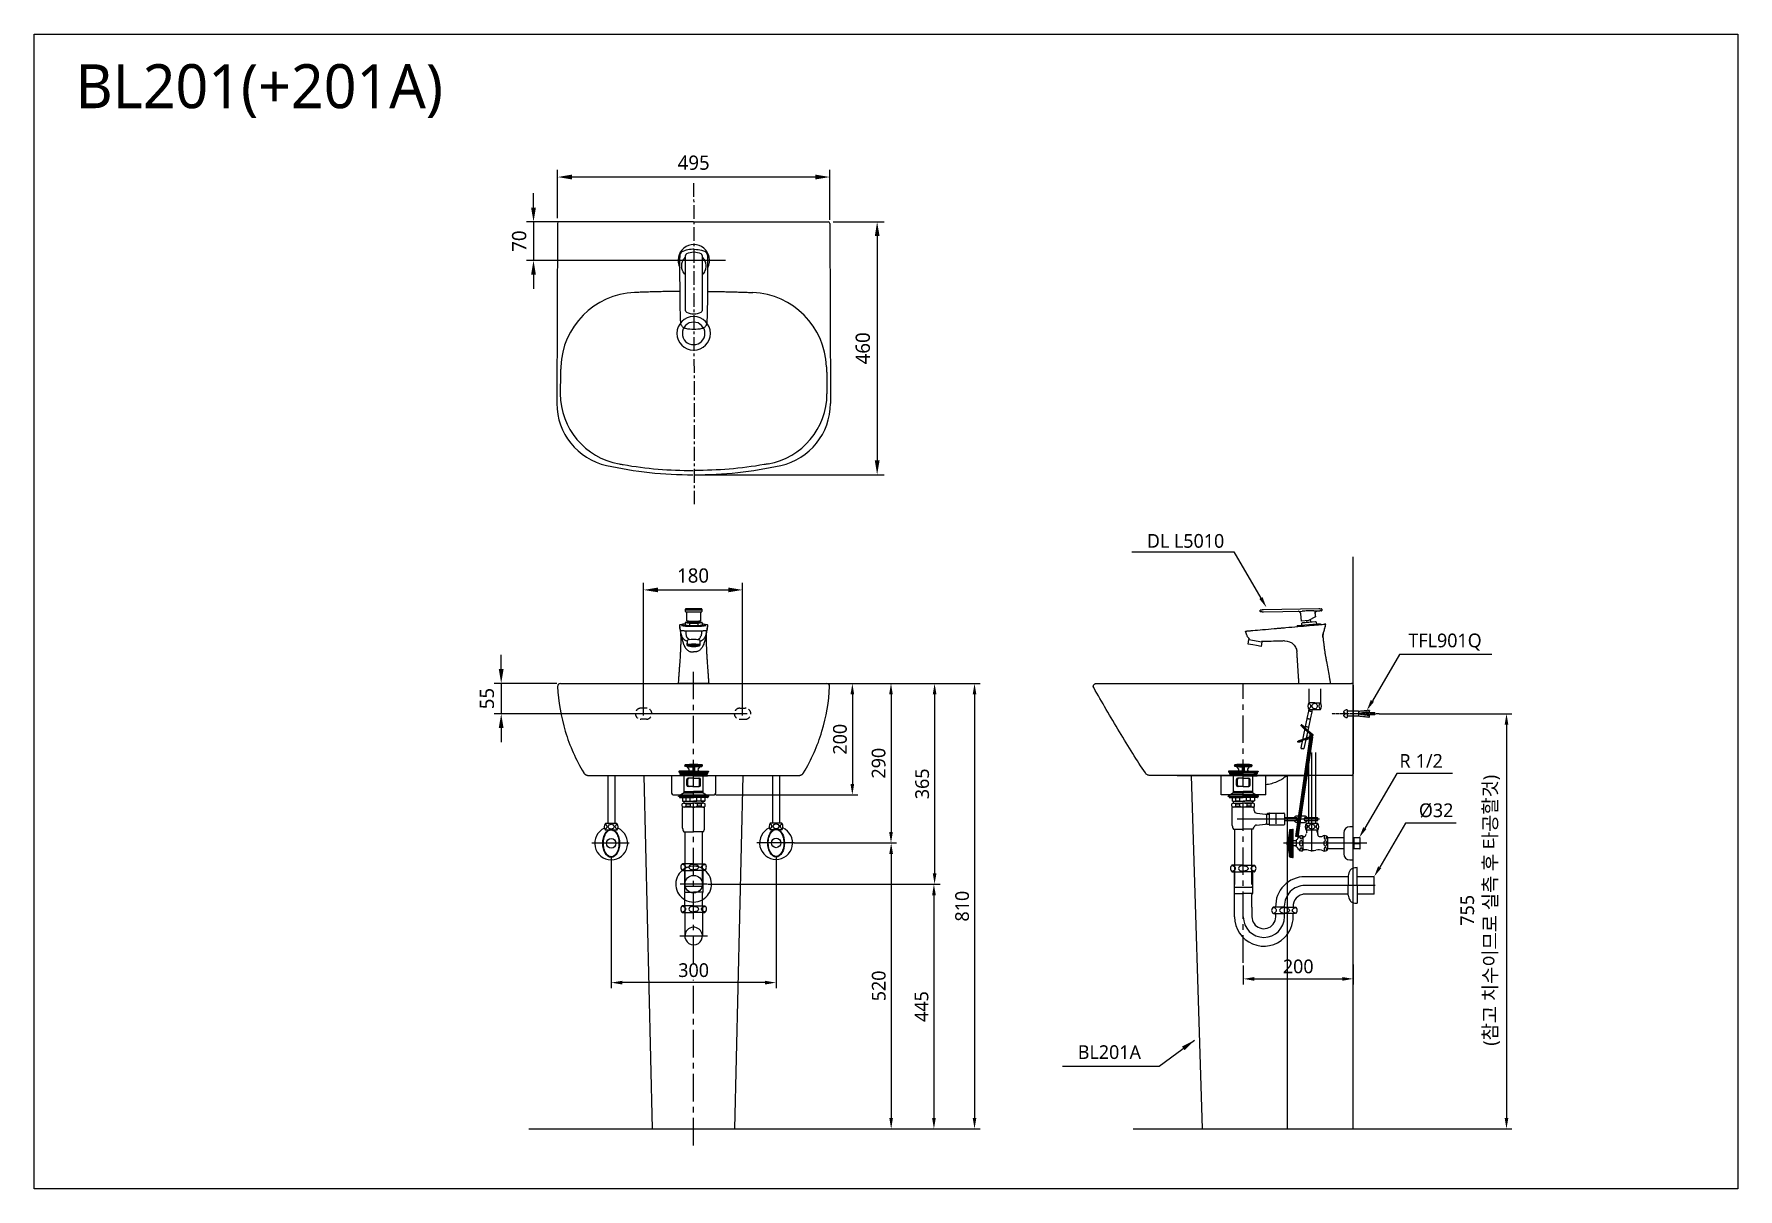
# Model space of a CAD drawing. Extents: x 10258 to 13358, y -4678 to -2578.
import ezdxf

# ---------------------------------------------------------------- set-up
doc = ezdxf.new("R2010")
doc.units = 0
doc.header["$LTSCALE"] = 20
doc.header["$MEASUREMENT"] = 0
for name, pattern in [('CENTER', [2, 1.25, -0.25, 0.25, -0.25]), ('CENTER2', [1.125, 0.75, -0.125, 0.125, -0.125]), ('HIDDEN', [0.375, 0.25, -0.125]), ('HIDDEN2', [0.1875, 0.125, -0.0625])]:
    doc.linetypes.add(name, pattern=pattern)
doc.layers.get('0').update_dxf_attribs({"linetype": 'CONTINUOUS'})
doc.layers.get('DEFPOINTS').update_dxf_attribs({"linetype": 'CONTINUOUS'})
for name, color, linetype in [('1', 1, 'CONTINUOUS'), ('3', 3, 'CONTINUOUS'), ('4', 4, 'CONTINUOUS'), ('5', 5, 'CONTINUOUS'), ('6', 6, 'CONTINUOUS'), ('7', 7, 'CONTINUOUS'), ('CENTER', 2, 'CENTER')]:
    doc.layers.add(name, color=color, linetype=linetype)
doc.layers.add('30', color=7, linetype='CONTINUOUS', true_color=0xffffff)
doc.styles.add('GHS', font='romans.shx')
doc.styles.get("Standard").update_dxf_attribs({"font": 'NanumGothic.ttf'})
doc.dimstyles.get("Standard").update_dxf_attribs({"dimtxt": 2.5, "dimasz": 2, "dimexe": 2, "dimexo": 1, "dimgap": 1.5, "dimtad": 1, "dimdec": 0, "dimlfac": 10, "dimrnd": 0.5, "dimzin": 0, "dimdsep": 46, "dimtxsty": 'Standard', "dimcen": 0, "dimclrt": 2, "dimadec": 0, "dimazin": 0, "dimtfac": 1, "dimtdec": 0, "dimtmove": 0, "dimatfit": 3, "dimfxl": 1, "dimtolj": 1, "dimtzin": 0, "dimarcsym": 0})

msp = doc.modelspace()

# ---------------------------------------------------------------- texts
at = {"insert": (10333.79167, -2632.66296), "char_height": 80, "width": 460, "attachment_point": 1, "style": 'GHS'}
msp.add_mtext('{\\fNanumGothic|b0|i0|c0|p50;BL201(+201A)}', dxfattribs=at)
at = {"layer": '1', "color": 2, "char_height": 25, "attachment_point": 5}
for s, insert in [('DL L5010', (12353.41602, -3499.71778)), ('TFL901Q', (12825.49995, -3683.55022)), ('R{\\f??|b0|i0|c0|p49; }1/2', (12782.08033, -3899.65251)), ('%%c32', (12809.34272, -3989.93034)), ('BL201A', (12214.85433, -4429.38801))]:
    msp.add_mtext(s, dxfattribs=dict(at, insert=insert))

# ---------------------------------------------------------------- blocks, each defined once
blk = doc.blocks.new('*D56')
at = {"color": 3, "lineweight": -2, "transparency": 16777216}
for p, q in [((11308.4, -4074.2), (11308.4, -4312.8)), ((11608.4, -4073.5), (11608.4, -4312.8)), ((11588.4, -4302.8), (11328.4, -4302.8))]:
    blk.add_line(p, q, dxfattribs=at)
at = {"color": 3, "transparency": 16777216}
for points in [[(11328.4, -4299.5), (11328.4, -4306.2), (11308.4, -4302.8)], [(11588.4, -4299.5), (11588.4, -4306.2), (11608.4, -4302.8)]]:
    blk.add_solid(points, dxfattribs=at)
at = {"layer": 'DEFPOINTS', "color": 0, "transparency": 16777216}
for p in [(11308.4, -4074.2), (11608.4, -4073.5), (11308.4, -4302.8)]:
    blk.add_point(p, dxfattribs=at)
at = {"color": 2, "transparency": 16777216, "insert": (11458.4, -4280.3), "char_height": 25, "attachment_point": 5}
blk.add_mtext('\\A1;300', dxfattribs=at)
blk = doc.blocks.new('*D57')
at = {"layer": '1', "color": 3, "lineweight": -2, "transparency": 16777216}
for p, q in [((12458.4, -4271.8), (12458.4, -4306)), ((12658.4, -4269.9), (12658.4, -4306)), ((12478.4, -4296), (12638.4, -4296))]:
    blk.add_line(p, q, dxfattribs=at)
at = {"layer": '1', "color": 3, "transparency": 16777216}
for points in [[(12478.4, -4292.7), (12478.4, -4299.4), (12458.4, -4296)], [(12638.4, -4292.7), (12638.4, -4299.4), (12658.4, -4296)]]:
    blk.add_solid(points, dxfattribs=at)
at = {"layer": 'DEFPOINTS', "color": 0, "transparency": 16777216}
for p in [(12458.4, -4271.8), (12658.4, -4269.9), (12658.4, -4296)]:
    blk.add_point(p, dxfattribs=at)
at = {"layer": '1', "color": 2, "transparency": 16777216, "insert": (12558.4, -4273.5), "char_height": 25, "attachment_point": 5}
blk.add_mtext('\\A1;200', dxfattribs=at)
blk = doc.blocks.new('*D58')
at = {"layer": '1', "color": 3, "lineweight": -2, "transparency": 16777216}
for p, q in [((11167.1, -2893.4), (11167.1, -2867.4)), ((11213.9, -2919.4), (11154.1, -2919.4)), ((11167.1, -2919.4), (11167.1, -2989.4)), ((11516.1, -2989.4), (11154.1, -2989.4)), ((11167.1, -3015.4), (11167.1, -3041.4))]:
    blk.add_line(p, q, dxfattribs=at)
at = {"layer": '1', "color": 3, "transparency": 16777216}
for points in [[(11162.7, -2893.4), (11171.4, -2893.4), (11167.1, -2919.4)], [(11162.7, -3015.4), (11171.4, -3015.4), (11167.1, -2989.4)]]:
    blk.add_solid(points, dxfattribs=at)
at = {"layer": 'DEFPOINTS', "color": 0, "transparency": 16777216}
for p in [(11220.4, -2919.4), (11167.1, -2989.4), (11522.6, -2989.4)]:
    blk.add_point(p, dxfattribs=at)
at = {"layer": '1', "color": 2, "transparency": 16777216, "insert": (11141.1, -2954.4), "char_height": 26, "attachment_point": 5, "rotation": 90}
blk.add_mtext('\\A1;70', dxfattribs=at)
blk = doc.blocks.new('*D59')
at = {"layer": '1', "color": 3, "lineweight": -2, "transparency": 16777216}
for p, q in [((11712.5, -2919.4), (11805.3, -2919.4)), ((11792.3, -2945.4), (11792.3, -3353.3)), ((11467.3, -3379.3), (11805.3, -3379.3))]:
    blk.add_line(p, q, dxfattribs=at)
at = {"layer": '1', "color": 3, "transparency": 16777216}
for points in [[(11788, -2945.4), (11796.7, -2945.4), (11792.3, -2919.4)], [(11788, -3353.3), (11796.7, -3353.3), (11792.3, -3379.3)]]:
    blk.add_solid(points, dxfattribs=at)
at = {"layer": 'DEFPOINTS', "color": 0, "transparency": 16777216}
for p in [(11706, -2919.4), (11460.8, -3379.3), (11792.3, -3379.3)]:
    blk.add_point(p, dxfattribs=at)
at = {"layer": '1', "color": 2, "transparency": 16777216, "insert": (11766.3, -3149.3), "char_height": 26, "attachment_point": 5, "rotation": 90}
blk.add_mtext('\\A1;460', dxfattribs=at)
blk = doc.blocks.new('*D60')
at = {"layer": '1', "color": 3, "lineweight": -2, "transparency": 16777216}
for p, q in [((11700.8, -3758.8), (11757.2, -3758.8)), ((11747.2, -3778.8), (11747.2, -3941.6)), ((11499, -3961.6), (11757.2, -3961.6))]:
    blk.add_line(p, q, dxfattribs=at)
at = {"layer": '1', "color": 3, "transparency": 16777216}
for points in [[(11743.8, -3778.8), (11750.5, -3778.8), (11747.2, -3758.8)], [(11743.8, -3941.6), (11750.5, -3941.6), (11747.2, -3961.6)]]:
    blk.add_solid(points, dxfattribs=at)
at = {"layer": 'DEFPOINTS', "color": 0, "transparency": 16777216}
for p in [(11700.8, -3758.8), (11499, -3961.6), (11747.2, -3961.6)]:
    blk.add_point(p, dxfattribs=at)
at = {"layer": '1', "color": 2, "transparency": 16777216, "insert": (11724.7, -3860.2), "char_height": 25, "attachment_point": 5, "rotation": 90}
blk.add_mtext('\\A1;200', dxfattribs=at)
blk = doc.blocks.new('*D61')
at = {"layer": '1', "color": 3, "lineweight": -2, "transparency": 16777216}
for p, q in [((11641, -4048.8), (11827.8, -4048.8)), ((11817.8, -4068.8), (11817.8, -4548.8)), ((11758.4, -4568.8), (11827.8, -4568.8))]:
    blk.add_line(p, q, dxfattribs=at)
at = {"layer": '1', "color": 3, "transparency": 16777216}
for points in [[(11814.4, -4068.8), (11821.1, -4068.8), (11817.8, -4048.8)], [(11814.4, -4548.8), (11821.1, -4548.8), (11817.8, -4568.8)]]:
    blk.add_solid(points, dxfattribs=at)
at = {"layer": 'DEFPOINTS', "color": 0, "transparency": 16777216}
for p in [(11641, -4048.8), (11758.4, -4568.8), (11817.8, -4568.8)]:
    blk.add_point(p, dxfattribs=at)
at = {"layer": '1', "color": 2, "transparency": 16777216, "insert": (11795.3, -4308.8), "char_height": 25, "attachment_point": 5, "rotation": 90}
blk.add_mtext('\\A1;520', dxfattribs=at)
blk = doc.blocks.new('*D62')
at = {"layer": '1', "color": 3, "lineweight": -2, "transparency": 16777216}
for p, q in [((11700.8, -3758.8), (11906.8, -3758.8)), ((11896.8, -3778.8), (11896.8, -4103.8)), ((11484.2, -4123.8), (11906.8, -4123.8))]:
    blk.add_line(p, q, dxfattribs=at)
at = {"layer": '1', "color": 3, "transparency": 16777216}
for points in [[(11893.5, -3778.8), (11900.2, -3778.8), (11896.8, -3758.8)], [(11893.5, -4103.8), (11900.2, -4103.8), (11896.8, -4123.8)]]:
    blk.add_solid(points, dxfattribs=at)
at = {"layer": 'DEFPOINTS', "color": 0, "transparency": 16777216}
for p in [(11700.8, -3758.8), (11484.2, -4123.8), (11896.8, -4123.8)]:
    blk.add_point(p, dxfattribs=at)
at = {"layer": '1', "color": 2, "transparency": 16777216, "insert": (11874.3, -3941.3), "char_height": 25, "attachment_point": 5, "rotation": 90}
blk.add_mtext('\\A1;365', dxfattribs=at)
blk = doc.blocks.new('*D63')
at = {"layer": '1', "color": 3, "lineweight": -2, "transparency": 16777216}
for p, q in [((11490.9, -4123.8), (11905.6, -4123.8)), ((11895.6, -4143.8), (11895.6, -4548.8)), ((11634.8, -4568.8), (11905.6, -4568.8))]:
    blk.add_line(p, q, dxfattribs=at)
at = {"layer": '1', "color": 3, "transparency": 16777216}
for points in [[(11892.3, -4143.8), (11899, -4143.8), (11895.6, -4123.8)], [(11892.3, -4548.8), (11899, -4548.8), (11895.6, -4568.8)]]:
    blk.add_solid(points, dxfattribs=at)
at = {"layer": 'DEFPOINTS', "color": 0, "transparency": 16777216}
for p in [(11490.9, -4123.8), (11634.8, -4568.8), (11895.6, -4568.8)]:
    blk.add_point(p, dxfattribs=at)
at = {"layer": '1', "color": 2, "transparency": 16777216, "insert": (11873.1, -4346.3), "char_height": 25, "attachment_point": 5, "rotation": 90}
blk.add_mtext('\\A1;445', dxfattribs=at)
blk = doc.blocks.new('*D64')
at = {"layer": '1', "color": 3, "lineweight": -2, "transparency": 16777216}
for p, q in [((11700.8, -3758.8), (11979.5, -3758.8)), ((11969.5, -3778.8), (11969.5, -4548.8)), ((11758.4, -4568.8), (11979.5, -4568.8))]:
    blk.add_line(p, q, dxfattribs=at)
at = {"layer": '1', "color": 3, "transparency": 16777216}
for points in [[(11966.1, -3778.8), (11972.8, -3778.8), (11969.5, -3758.8)], [(11966.1, -4548.8), (11972.8, -4548.8), (11969.5, -4568.8)]]:
    blk.add_solid(points, dxfattribs=at)
at = {"layer": 'DEFPOINTS', "color": 0, "transparency": 16777216}
for p in [(11700.8, -3758.8), (11758.4, -4568.8), (11969.5, -4568.8)]:
    blk.add_point(p, dxfattribs=at)
at = {"layer": '1', "color": 2, "transparency": 16777216, "insert": (11947, -4163.8), "char_height": 25, "attachment_point": 5, "rotation": 90}
blk.add_mtext('\\A1;810', dxfattribs=at)
blk = doc.blocks.new('*D65')
at = {"layer": '1', "color": 3, "lineweight": -2, "transparency": 16777216}
for p, q in [((12705.9, -3813.8), (12947.3, -3813.8)), ((12937.3, -3833.8), (12937.3, -4548.8)), ((12658.4, -4568.8), (12947.3, -4568.8))]:
    blk.add_line(p, q, dxfattribs=at)
at = {"layer": '1', "color": 3, "transparency": 16777216}
for points in [[(12934, -3833.8), (12940.7, -3833.8), (12937.3, -3813.8)], [(12934, -4548.8), (12940.7, -4548.8), (12937.3, -4568.8)]]:
    blk.add_solid(points, dxfattribs=at)
at = {"layer": 'DEFPOINTS', "color": 0, "transparency": 16777216}
for p in [(12705.9, -3813.8), (12658.4, -4568.8), (12937.3, -4568.8)]:
    blk.add_point(p, dxfattribs=at)
at = {"layer": '1', "color": 2, "transparency": 16777216, "insert": (12889.4, -4171.3), "char_height": 25, "attachment_point": 5, "rotation": 90}
blk.add_mtext('\\A1;755\\P(참고 치수이므로 실측 후 타공할것)', dxfattribs=at)
blk = doc.blocks.new('*D66')
at = {"layer": '1', "color": 3, "lineweight": -2, "transparency": 16777216}
for p, q in [((11700.8, -3758.8), (11827.5, -3758.8)), ((11817.5, -3778.8), (11817.5, -4028.8)), ((11641, -4048.8), (11827.5, -4048.8))]:
    blk.add_line(p, q, dxfattribs=at)
at = {"layer": '1', "color": 3, "transparency": 16777216}
for points in [[(11814.1, -3778.8), (11820.8, -3778.8), (11817.5, -3758.8)], [(11814.1, -4028.8), (11820.8, -4028.8), (11817.5, -4048.8)]]:
    blk.add_solid(points, dxfattribs=at)
at = {"layer": 'DEFPOINTS', "color": 0, "transparency": 16777216}
for p in [(11700.8, -3758.8), (11641, -4048.8), (11817.5, -4048.8)]:
    blk.add_point(p, dxfattribs=at)
at = {"layer": '1', "color": 2, "transparency": 16777216, "insert": (11795, -3903.8), "char_height": 25, "attachment_point": 5, "rotation": 90}
blk.add_mtext('\\A1;290', dxfattribs=at)
blk = doc.blocks.new('A$C5C5876F4')
at = {"ltscale": 0.5}
blk.add_arc((28.3, 125.8), 28.6, 332.0587, 207.9413, dxfattribs=at)
at = {"layer": '1', "color": 7, "linetype": 'Continuous'}
for p, q in [((13.3, 134.6), (13.3, 134.7)), ((13.3, 34.2), (13.3, 134.6)), ((43.3, 134.7), (43.3, 134.6)), ((43.3, 134.6), (43.3, 34.2))]:
    blk.add_line(p, q, dxfattribs=at)
for centre, major_axis, start_param, end_param in [((16.3, 134.7), (3, 0), 2.02952, 3.141593), ((28.3, 110.4), (30.1, 0), 1.112072, 2.02952), ((40.3, 134.7), (3, 0), 0, 1.112072), ((16.3, 34.2), (-3, 0), 0, 1.112072), ((28.3, 58.5), (-30.1, 0), 1.112072, 2.02952), ((40.3, 34.2), (-3, 0), 2.02952, 3.141593)]:
    blk.add_ellipse(centre, major_axis=major_axis, ratio=0.999848, start_param=start_param, end_param=end_param, dxfattribs=at)
for points, knots in [([(3.5, 68.4), (3.5, 70), (3.3, 78.8), (3, 94.9), (3, 114.7), (3.1, 127.3), (3.2, 132.8)], [0, 0, 0, 0, 0.075728, 0.411101, 0.746475, 1, 1, 1, 1]), ([(3.2, 132.8), (3.3, 135.1), (3.8, 137.4), (6.3, 141.3), (8.2, 142.8), (10.5, 143.4)], [0, 0, 0, 0, 0.5, 0.5, 1, 1, 1, 1]), ([(13.2, 99.5), (13.1, 99.6), (10.8, 101.8), (7.4, 106.9), (5.7, 115.5), (7.4, 124.1), (10.8, 129.2), (13.1, 131.3), (13.2, 131.5)], [0, 0, 0, 0, 0.020557, 0.260294, 0.50003, 0.739766, 0.979503, 1, 1, 1, 1]), ([(28.2, 145.9), (27.7, 145.9), (27.2, 145.9), (22.5, 145.8), (18.2, 145.3), (12.9, 144.1), (11.7, 143.8), (10.5, 143.4)], [0, 0, 0, 0, 0.08327, 0.08327, 0.791492, 0.791492, 1, 1, 1, 1]), ([(28.2, 145.9), (28.2, 145.9), (28.2, 145.9), (28.3, 145.9), (28.3, 145.9), (28.3, 145.9)], [0, 0, 0, 0, 0.5, 0.5, 1, 1, 1, 1]), ([(28.3, 145.9), (28.8, 145.9), (29.3, 145.9), (34.1, 145.8), (38.3, 145.3), (43.6, 144.1), (44.8, 143.8), (46, 143.4)], [0, 0, 0, 0, 0.08327, 0.08327, 0.791492, 0.791492, 1, 1, 1, 1]), ([(43.3, 131.5), (43.5, 131.3), (45.7, 129.2), (49.1, 124.1), (50.8, 115.5), (49.1, 106.9), (45.7, 101.8), (43.5, 99.6), (43.3, 99.5)], [0, 0, 0, 0, 0.020497, 0.260234, 0.49997, 0.739706, 0.979443, 1, 1, 1, 1]), ([(46, 143.4), (48.3, 142.8), (50.2, 141.3), (52.7, 137.4), (53.3, 135.1), (53.3, 132.8)], [0, 0, 0, 0, 0.5, 0.5, 1, 1, 1, 1]), ([(53.3, 132.8), (53.4, 127.3), (53.5, 114.7), (53.5, 94.9), (53.3, 78.8), (53, 70), (53, 68.4)], [0, 0, 0, 0, 0.253525, 0.588899, 0.924272, 1, 1, 1, 1]), ([(3.4, 56.3), (3.4, 57.3), (3.4, 59.3), (3.5, 61.4), (3.5, 63.4), (3.5, 65.4), (3.5, 67.4), (3.5, 68.4)], [0, 0, 0, 0, 0.25, 0.5, 0.5, 0.75, 1, 1, 1, 1]), ([(53, 68.4), (53, 67.4), (53, 65.4), (53, 63.4), (53.1, 61.4), (53.1, 59.3), (53.1, 57.3), (53.1, 56.3)], [0, 0, 0, 0, 0.25, 0.5, 0.5, 0.75, 1, 1, 1, 1]), ([(4.4, 13.2), (4.2, 19), (3.8, 32), (3.5, 46.4), (3.4, 55), (3.4, 56.3)], [0, 0, 0, 0, 0.40612, 0.905778, 1, 1, 1, 1]), ([(53.1, 56.3), (53.1, 55), (53, 46.4), (52.7, 32), (52.3, 19), (52.1, 13.2)], [0, 0, 0, 0, 0.094222, 0.59388, 1, 1, 1, 1]), ([(13.7, 1.6), (13.4, 1.7), (12.8, 1.9), (11.5, 2.3), (10, 3.1), (8.4, 4.3), (7.1, 5.8), (5.9, 7.4), (5.1, 9.2), (4.6, 11.2), (4.4, 12.5), (4.4, 13.2)], [0, 0, 0, 0, 0.0625, 0.125, 0.25, 0.375001, 0.500001, 0.625002, 0.750002, 0.875003, 1, 1, 1, 1]), ([(52.1, 13.2), (52.1, 12.5), (51.9, 11.2), (51.4, 9.2), (50.6, 7.4), (49.5, 5.8), (48.1, 4.3), (46.5, 3.1), (45, 2.3), (43.8, 1.9), (43.1, 1.7), (42.8, 1.6)], [0, 0, 0, 0, 0.124998, 0.249999, 0.374999, 0.499999, 0.625, 0.75, 0.875, 0.9375, 1, 1, 1, 1])]:
    blk.add_open_spline(points, degree=3, knots=knots, dxfattribs=at)
for points in [[(28.3, 0), (23.4, 0), (18.5, 0.5), (13.7, 1.6)], [(42.8, 1.6), (38, 0.5), (33.2, 0), (28.3, 0)]]:
    blk.add_open_spline(points, degree=3, dxfattribs=at)
blk = doc.blocks.new('A$C262F12CF')
at = {"ltscale": 0.5}
blk.add_line((97.2, 0), (154.3, 0), dxfattribs=at)
at = {"layer": '1', "color": 7, "linetype": 'Continuous'}
for p, q in [((26.8, 130.7), (26.8, 133.2)), ((27.3, 133.7), (30.3, 133.8)), ((30.4, 130.3), (27.3, 130.2)), ((32.6, 133.8), (30.3, 133.8)), ((30.4, 130.3), (32.6, 130.3)), ((133.1, 135.6), (32.6, 133.8)), ((32.6, 130.3), (102.8, 131.6)), ((101.8, 113.1), (100.6, 126.9)), ((124.2, 131.9), (133.1, 132.1)), ((135.3, 135.6), (133.1, 135.6)), ((133.1, 132.1), (135.4, 132.1)), ((135.3, 135.6), (138.4, 135.7)), ((138.4, 132.2), (135.4, 132.1)), ((138.9, 135.2), (138.9, 132.7)), ((136.6, 108.6), (94.1, 104.9)), ((94.1, 104.9), (101.9, 105.9)), ((94.3, 103.4), (94.1, 104.9)), ((101.6, 109.1), (101.9, 105.6)), ((114.7, 114.2), (101.8, 113.1)), ((115, 110.7), (102.1, 109.6)), ((103.3, 110.7), (126.5, 112.8)), ((103.4, 109.7), (103.3, 110.7)), ((111.8, 111.5), (111.6, 113.9)), ((127.1, 121.4), (114.7, 114.2)), ((128, 111.9), (115, 110.7)), ((117.7, 116), (118.1, 112)), ((126.5, 112.8), (126.6, 111.8)), ((127, 122.4), (127.1, 121.4)), ((128.5, 111.4), (128.8, 107.9)), ((128.8, 108.3), (136.6, 108.6)), ((136.6, 108.6), (136.7, 107.1)), ((4.6, 71.5), (6, 79.9)), ((13, 70), (4.6, 71.5)), ((6, 79.9), (29.7, 75.7)), ((6.8, 79.7), (7, 80.8)), ((19.7, 68.8), (13, 70)), ((28.2, 67.3), (19.7, 68.8)), ((29.7, 75.7), (28.2, 67.3)), ((29, 76.3), (28.9, 75.8))]:
    blk.add_line(p, q, dxfattribs=at)
for centre, radius, start, end in [((27.3, 133.2), 0.5, 91, 181.0002), ((27.3, 130.7), 0.5, 181.0002, 271), ((95.6, 126.4), 5, 4.7602, 91), ((138.4, 135.2), 0.5, 1.0002, 91), ((138.4, 132.7), 0.5, 271, 1.0002), ((102.1, 109.1), 0.5, 95.0001, 185.0001), ((128, 111.4), 0.5, 5.0001, 95.0001), ((162.2, 86.4), 21.5, 165.6453, 185.9285)]:
    blk.add_arc(centre, radius, start, end, dxfattribs=at)
at = {"layer": '1', "color": 7, "linetype": 'Continuous', "extrusion": (0, 0, -1)}
blk.add_arc((-18.6, 93.2), 17, 313.0775, 337.3249, dxfattribs=at)
for centre, major_axis, ratio, start_param, end_param in [((131.3, 127.1), (-0.09, 5), 0.978413, 4.644078, 6.283185), ((131.4, 127.1), (0.09, -5), 0.999997, 1.661177, 3.141788), ((162.2, 86.4), (20.7, -5.7), 0.999735, 3.138968, 3.239203), ((162.2, 86.4), (-20.7, 5.7), 0.999735, 0.000013, 0.09761), ((72, 55.8), (-20, 7.9), 1, 1.153489, 1.989306), ((162.2, 86.4), (-20.7, 5.7), 0.999735, 5.90924, 6.283198)]:
    blk.add_ellipse(centre, major_axis=major_axis, ratio=ratio, start_param=start_param, end_param=end_param, dxfattribs=at)
at = {"layer": '1', "color": 7, "linetype": 'Continuous'}
for points, knots in [([(124.2, 131.9), (122.9, 131.9), (121.5, 131.9), (118.5, 131.9), (116.9, 131.9), (114.7, 131.9), (114.1, 131.9), (112.5, 131.8), (111.4, 131.8), (108.7, 131.7), (107.2, 131.7), (104.7, 131.6), (103.8, 131.6), (102.8, 131.6)], [0, 0, 0, 0, 0.189442, 0.189442, 0.41846, 0.41846, 0.499035, 0.499035, 0.651444, 0.651444, 0.869304, 0.869304, 1, 1, 1, 1]), ([(126.4, 127.5), (126.4, 127.3), (126.4, 127.1), (126.4, 126.8), (126.4, 126.7), (126.4, 126.6)], [0, 0, 0, 0, 0.685434, 0.685434, 1, 1, 1, 1]), ([(126.4, 126.6), (126.4, 126.4), (126.4, 126.2), (126.4, 125.6), (126.4, 125.3), (126.5, 124.7), (126.6, 124.3), (126.7, 123.7), (126.7, 123.5), (126.8, 123), (126.9, 122.8), (127, 122.5), (127, 122.4), (127, 122.3), (127.1, 122.3), (127.1, 122.3)], [0, 0, 0, 0, 0.114939, 0.114939, 0.279354, 0.279354, 0.440312, 0.440312, 0.602681, 0.602681, 0.769066, 0.769066, 0.935927, 0.935927, 1, 1, 1, 1]), ([(2.9, 86.7), (2.7, 87.1), (1.6, 89.9), (0.7, 92.7), (0, 95.2)], [0, 0, 0, 0, 0.156198, 1, 1, 1, 1]), ([(1.6, 95.3), (1.7, 95.3), (1.9, 95.3), (2.3, 95.4), (3.1, 95.4), (4.3, 95.5), (5.8, 95.7), (7.4, 95.8), (9.2, 96), (11.2, 96.1), (12.5, 96.3), (13.2, 96.3)], [0, 0, 0, 0, 0.0625, 0.125, 0.25, 0.375001, 0.500001, 0.625002, 0.750002, 0.875003, 1, 1, 1, 1]), ([(13.2, 96.3), (19, 96.8), (32, 98), (46.4, 99.2), (55, 100), (56.3, 100.1)], [0, 0, 0, 0, 0.40612, 0.905778, 1, 1, 1, 1]), ([(56.3, 100.1), (57.3, 100.2), (59.3, 100.4), (61.4, 100.5), (63.4, 100.7), (65.4, 100.9), (67.4, 101.1), (68.4, 101.2)], [0, 0, 0, 0, 0.25, 0.5, 0.5, 0.75, 1, 1, 1, 1]), ([(68.4, 101.2), (70, 101.3), (78.8, 102.1), (94.9, 103.5), (114.7, 105.2), (127.3, 106.3), (132.8, 106.8)], [0, 0, 0, 0, 0.075728, 0.411101, 0.746475, 1, 1, 1, 1]), ([(132.8, 106.8), (135.1, 107), (137.4, 107.2), (141.3, 107.5), (142.8, 107.7), (143.4, 107.7)], [0, 0, 0, 0, 0.5, 0.5, 1, 1, 1, 1]), ([(142.1, 94.1), (143, 96.3), (143.7, 98.6), (145, 103.2), (145.5, 105.6), (145.9, 107.9)], [0, 0, 0, 0, 0.496999, 0.496999, 1, 1, 1, 1]), ([(142.1, 94.1), (142.5, 95.3), (143.5, 97.9), (144.9, 102.5), (145.5, 106), (145.9, 107.9)], [0, 0, 0, 0, 0.258132, 0.59147, 1, 1, 1, 1]), ([(145.9, 107.9), (145.9, 107.9), (145.9, 107.9), (145.8, 107.9), (145.3, 107.9), (144.1, 107.8), (143.8, 107.7), (143.4, 107.7)], [0, 0, 0, 0, 0.08327, 0.08327, 0.791492, 0.791492, 1, 1, 1, 1]), ([(58.4, 76.9), (53.2, 76.7), (48.1, 76.6), (38.7, 76.4), (34.4, 76.4), (30.1, 76.3)], [0, 0, 0, 0, 0.545544, 0.545544, 1, 1, 1, 1]), ([(70.5, 77.3), (69.5, 77.3), (67.5, 77.2), (65.4, 77.1), (63.4, 77.1), (61.4, 77), (59.4, 76.9), (58.4, 76.9)], [0, 0, 0, 0, 0.25, 0.5, 0.5, 0.75, 1, 1, 1, 1]), ([(87.3, 70.9), (89.2, 69), (90.7, 66.7), (92.7, 62.1), (93.2, 59.6), (93.4, 57.4)], [0, 0, 0, 0, 0.5, 0.5, 1, 1, 1, 1]), ([(140.8, 84.2), (140.9, 82.9), (141.1, 81), (141.4, 78.6), (141.5, 77.2), (141.7, 76.1), (141.8, 75), (142, 73.6), (142.2, 71.9), (142.4, 70.2), (142.6, 68.5), (143, 65.1), (143.7, 60.1), (144.6, 54.5), (145.2, 50.6), (145.6, 48.4), (146, 46.2), (146.5, 43.4), (147.7, 36.7), (149.5, 26.7), (151.6, 15.6), (153.2, 6.7), (154, 2.2), (154.3, 0)], [0, 0, 0, 0, 0.045536, 0.065421, 0.085305, 0.095248, 0.10519, 0.125075, 0.144959, 0.164844, 0.184729, 0.204613, 0.284152, 0.363691, 0.40346, 0.423345, 0.443229, 0.482999, 0.522768, 0.681845, 0.840923, 0.920461, 1, 1, 1, 1]), ([(97.2, 0), (97.1, 2.1), (96.8, 6.4), (96.2, 15), (95.5, 25.8), (94.9, 35.4), (94.4, 41.9), (94.3, 44.6), (94.1, 46.7), (94, 48.9), (93.7, 52.4), (93.5, 55.4), (93.4, 57.4)], [0, 0, 0, 0, 0.112309, 0.224617, 0.449235, 0.673852, 0.730007, 0.786161, 0.814238, 0.842315, 0.89847, 1, 1, 1, 1])]:
    blk.add_open_spline(points, degree=3, knots=knots, dxfattribs=at)
for points, degree in [([(0, 95.2), (0, 95.2), (0.5, 95.2), (1.6, 95.3)], 3), ([(30.1, 76.3), (29.7, 76.3), (29.3, 76.3), (28.9, 76.3)], 3), ([(71.1, 77.3), (70.9, 77.3), (70.7, 77.3), (70.5, 77.3)], 3), ([(140.8, 84.2), (140.8, 84.2), (140.8, 84.2), (140.8, 84.2)], 3), ([(140.8, 84.2), (140.8, 84.2), (140.8, 84.2), (140.8, 84.2)], 3), ([(141.5, 92.1), (141.4, 91.7)], 1)]:
    blk.add_open_spline(points, degree=degree, dxfattribs=at)
blk = doc.blocks.new('A$C3B426D05')
at = {"ltscale": 0.5}
blk.add_line((54.5, 0), (1.5, 0), dxfattribs=at)
at = {"layer": '1', "color": 7, "linetype": 'Continuous'}
for p, q in [((13, 133.5), (13, 135.2)), ((13, 131), (13, 133.5)), ((15, 128.1), (15, 114.4)), ((41, 114.4), (41, 128.1)), ((43, 135.2), (43, 133.5)), ((43, 133.5), (43, 131)), ((6.7, 106.8), (6.7, 104.8)), ((20.2, 109.1), (12.4, 110.2)), ((12.4, 110.2), (12.4, 105.8)), ((20.2, 104.6), (12.4, 105.8)), ((16.3, 111.3), (12.9, 110.7)), ((16.3, 111.3), (13, 110.7)), ((13, 110.7), (20.5, 109.6)), ((16.3, 111.7), (16.3, 110.4)), ((35.8, 109.1), (20.2, 109.1)), ((20.2, 109.1), (20.2, 104.6)), ((35.8, 104.6), (20.2, 104.6)), ((20.5, 109.6), (35.5, 109.6)), ((24.9, 111.5), (24.9, 113.3)), ((24.9, 111.5), (31.1, 111.5)), ((31.1, 111.5), (31.1, 113.3)), ((35.5, 109.6), (43, 110.7)), ((43.6, 110.2), (35.8, 109.1)), ((35.8, 109.1), (35.8, 104.6)), ((43.6, 105.8), (35.8, 104.6)), ((39.6, 110.4), (39.6, 111.7)), ((43.1, 110.7), (39.6, 111.3)), ((43, 110.7), (39.6, 111.3)), ((43.6, 110.2), (43.6, 105.8)), ((49.3, 104.8), (49.3, 106.8)), ((16, 77.8), (16, 72.4)), ((16.5, 70), (16.5, 73)), ((16.5, 68.8), (16.5, 70)), ((18.5, 70), (18.5, 69.6)), ((37.5, 69.6), (37.5, 70)), ((39.5, 73), (39.5, 70)), ((39.5, 70), (39.5, 68.8)), ((40, 72.4), (40, 77.8))]:
    blk.add_line(p, q, dxfattribs=at)
for centre, major_axis, ratio, start_param, end_param in [((13.5, 133.5), (0.5, 0), 0.999848, 1.570796, 3.141593), ((16, 134), (-2.5, 0), 0.017452, 0, 0.265055), ((16, 134), (-2.5, 0), 0.017452, 0.265055, 1.112072), ((16, 130.5), (2.5, 0), 0.017452, 3.834987, 4.253665), ((28, 135.3), (-29.6, 0), 0.017452, 4.253665, 5.171113), ((28, 134.4), (-29.6, 0), 0.017452, 1.112072, 2.02952), ((28, 130.9), (29.6, 0), 0.017452, 4.253665, 5.171113), ((40, 135.7), (-2.5, 0), 0.017452, 3.919314, 4.253665), ((40, 134), (-2.5, 0), 0.017452, 2.02952, 2.733358), ((40, 130.5), (2.5, 0), 0.017452, 5.171113, 5.500686), ((40, 134), (-2.5, 0), 0.017452, 2.733358, 3.141593), ((42.5, 133.5), (0.5, 0), 0.999848, 0, 1.570796), ((28, 106.8), (21.3, 0), 0.087156, 2.39193, 6.283185), ((13, 110.2), (0.577, 0), 0.86273, 1.570796, 3.141593), ((28, 110.7), (12.3, 0), 0.087156, 2.815063, 6.283185), ((28, 114.4), (-13, 0), 0.087156, 0, 3.141593), ((28, 110.4), (-12, 0), 0.087156, 6.040988, 6.228796), ((28, 111.7), (-11.7, 0), 0.087156, 4.981682, 6.283185), ((28, 111.7), (-11.7, 0), 0.087156, 0, 1.570796), ((20.5, 109.1), (0.037, 0.5), 0.572989, 0.130245, 1.701041), ((28, 111.7), (-11.7, 0), 0.087156, 1.570796, 4.443096), ((35.5, 109.1), (-0.037, 0.5), 0.572989, 4.582144, 6.15294), ((28, 110.7), (12.3, 0), 0.087156, 0, 0.326529), ((28, 110.4), (-12, 0), 0.087156, 3.195982, 3.38379), ((43, 110.2), (0.577, 0), 0.86273, 0, 1.570796), ((28, 106.8), (21.3, 0), 0.087156, 0, 0.749663), ((28, 72.4), (12, 0), 0.173648, 2.851906, 3.43128), ((28, 77.8), (-12, 0), 0.173648, 4.712389, 6.283185), ((28, 69.4), (-12, 0), 0.173648, 3.43128, 5.993498), ((28, 69.4), (-12, 0), 0.173648, 0.289687, 2.851906), ((28, 77.8), (-12, 0), 0.173648, 3.141593, 4.712389), ((28, 72.4), (12, 0), 0.173648, 5.993498, 6.572872)]:
    blk.add_ellipse(centre, major_axis=major_axis, ratio=ratio, start_param=start_param, end_param=end_param, dxfattribs=at)
blk.add_ellipse((28, 69.4), major_axis=(-10, 0), ratio=0.173648, dxfattribs=at)
for points, knots in [([(14.9, 135.8), (14.8, 135.8), (14.5, 135.8), (14, 135.8), (13.7, 135.7), (13.5, 135.7), (13.4, 135.7), (13.3, 135.7), (13.2, 135.6), (13.1, 135.5), (13, 135.4), (13, 135.3), (13, 135.2)], [0, 0, 0, 0, 0.108226, 0.316181, 0.52549, 0.739768, 0.793572, 0.819277, 0.855693, 0.89949, 0.950319, 1, 1, 1, 1]), ([(13, 131), (13, 130.9), (13, 130.8), (13.1, 130.7), (13.2, 130.6), (13.3, 130.5), (13.3, 130.5), (13.4, 130.5), (13.4, 130.5), (13.5, 130.5), (13.6, 130.5), (13.8, 130.5), (14, 130.4), (14.1, 130.4)], [0, 0, 0, 0, 0.081689, 0.146265, 0.200405, 0.24649, 0.283818, 0.3144, 0.350044, 0.414021, 0.602832, 0.896836, 1, 1, 1, 1]), ([(14.4, 130.4), (14.5, 130.3), (14.7, 129.9), (14.9, 129.2), (15, 128.6), (15, 128.2), (15, 128.1)], [0, 0, 0, 0, 0.23028, 0.538782, 0.874549, 1, 1, 1, 1]), ([(41, 128.1), (41, 128.2), (41, 128.5), (41.1, 129.1), (41.2, 129.7), (41.4, 130.2), (41.5, 130.4), (41.6, 130.4)], [0, 0, 0, 0, 0.112512, 0.408135, 0.679944, 0.928861, 1, 1, 1, 1]), ([(43, 135.2), (43, 135.3), (43, 135.4), (42.9, 135.5), (42.8, 135.6), (42.7, 135.7), (42.7, 135.7), (42.6, 135.7), (42.6, 135.7), (42.5, 135.7), (42.4, 135.7), (42.1, 135.8), (41.9, 135.8), (41.8, 135.8)], [0, 0, 0, 0, 0.074842, 0.134006, 0.183608, 0.225831, 0.26003, 0.288049, 0.320705, 0.37932, 0.552306, 0.821668, 1, 1, 1, 1]), ([(41.8, 130.4), (41.8, 130.4), (42.1, 130.4), (42.3, 130.5), (42.5, 130.5), (42.6, 130.5), (42.7, 130.5), (42.8, 130.6), (42.9, 130.7), (43, 130.8), (43, 130.9), (43, 131)], [0, 0, 0, 0, 0.092607, 0.370349, 0.654685, 0.72608, 0.76019, 0.808512, 0.866628, 0.934075, 1, 1, 1, 1]), ([(3.2, 101.2), (3.2, 101.3), (3, 102.1), (2.8, 103.5), (2.7, 105.2), (2.9, 106.3), (3, 106.8)], [0, 0, 0, 0, 0.075728, 0.411101, 0.746475, 1, 1, 1, 1]), ([(2.8, 103.7), (2.9, 103), (3, 101.8), (3.1, 100.7), (3.2, 100.3)], [0, 0, 0, 0, 0.67046, 1, 1, 1, 1]), ([(3, 106.8), (3, 107), (3.5, 107.2), (6, 107.5), (7.7, 107.6), (9.8, 107.7)], [0, 0, 0, 0, 0.518457, 0.518457, 1, 1, 1, 1]), ([(4.1, 96.3), (3.9, 96.8), (3.5, 98), (3.3, 99.2), (3.2, 100), (3.1, 100.1)], [0, 0, 0, 0, 0.40612, 0.905778, 1, 1, 1, 1]), ([(3.2, 100.5), (3.2, 100.5), (3.2, 100.6), (3.2, 100.7), (3.3, 100.8), (3.3, 100.9), (3.3, 101)], [0, 0, 0, 0, 0.340221, 0.340221, 0.852893, 1, 1, 1, 1]), ([(3.3, 98.5), (3.3, 98.1), (3.5, 97.2), (3.6, 96.1), (3.8, 95.1), (3.9, 94.3), (4.1, 93.5), (4.3, 92.6), (4.5, 91.6), (4.8, 90.6), (5.1, 89.5), (5.5, 88.2), (5.8, 87.3), (6, 86.8), (6, 86.7)], [0, 0, 0, 0, 0.110438, 0.210547, 0.292386, 0.355939, 0.401208, 0.479318, 0.568999, 0.645502, 0.739208, 0.852863, 0.986475, 1, 1, 1, 1]), ([(13.5, 95.3), (13.1, 95.3), (12.5, 95.3), (11.2, 95.4), (9.8, 95.4), (8.2, 95.5), (6.8, 95.7), (5.7, 95.8), (4.9, 96), (4.3, 96.1), (4.2, 96.3), (4.1, 96.3)], [0, 0, 0, 0, 0.0625, 0.125, 0.25, 0.375001, 0.500001, 0.625002, 0.750002, 0.875003, 1, 1, 1, 1]), ([(5.9, 87), (5.8, 87.4), (5.5, 88.2), (5.1, 90), (4.6, 92.2), (4.3, 94.5), (4.2, 95.9), (4.1, 96.3)], [0, 0, 0, 0, 0.14272, 0.277459, 0.56627, 0.857684, 1, 1, 1, 1]), ([(49.3, 105.7), (49.8, 105.6), (50.4, 105.2), (48.8, 104.5), (44, 103.9), (36.6, 103.5), (28, 103.3), (19.4, 103.5), (12, 103.9), (7.2, 104.5), (5.6, 105.2), (6.2, 105.6), (6.7, 105.7)], [0, 0, 0, 0, 0.068268, 0.176201, 0.284134, 0.392067, 0.5, 0.607933, 0.715866, 0.823799, 0.931732, 1, 1, 1, 1]), ([(13.5, 95.3), (13.5, 94.9), (13.6, 94.2), (13.6, 92.6), (13.8, 90.7), (14.1, 88.9), (14.4, 87.4), (14.7, 86.7), (14.8, 86.3)], [0, 0, 0, 0, 0.125141, 0.250269, 0.500039, 0.749324, 0.878915, 1, 1, 1, 1]), ([(42.5, 95.3), (42.5, 95), (42.5, 94.6), (42.4, 94), (42.4, 93.5), (42.4, 92.8), (42.3, 92), (42.2, 91.1), (42.1, 90.3), (42, 89.6), (41.9, 89.1), (41.9, 88.9), (41.8, 88.7), (41.8, 88.5), (41.7, 88.2), (41.6, 87.7), (41.5, 87.2), (41.4, 86.7), (41.3, 86.5), (41.2, 86.4), (41.2, 86.3)], [0, 0, 0, 0, 0.091545, 0.137318, 0.18309, 0.274635, 0.36618, 0.457725, 0.549271, 0.640816, 0.686588, 0.709474, 0.732361, 0.755247, 0.778133, 0.823906, 0.915451, 0.961223, 0.98411, 1, 1, 1, 1]), ([(51.9, 96.3), (51.8, 96.3), (51.7, 96.1), (51.1, 96), (50.3, 95.8), (49.2, 95.7), (47.8, 95.5), (46.2, 95.4), (44.8, 95.4), (43.5, 95.3), (42.9, 95.3), (42.5, 95.3)], [0, 0, 0, 0, 0.124998, 0.249999, 0.374999, 0.499999, 0.625, 0.75, 0.875, 0.9375, 1, 1, 1, 1]), ([(46.3, 107.7), (48.3, 107.6), (50.1, 107.5), (52.5, 107.2), (53, 107), (53, 106.8)], [0, 0, 0, 0, 0.479538, 0.479538, 1, 1, 1, 1]), ([(50, 86.7), (50.1, 86.9), (50.3, 87.4), (50.5, 88.1), (50.7, 88.7), (50.8, 89.1), (50.9, 89.5), (51, 89.8), (51.1, 90.2), (51.2, 90.6), (51.3, 90.9), (51.4, 91.3), (51.5, 91.8), (51.7, 92.4), (51.8, 93.2), (52.1, 94.3), (52.3, 95.5), (52.5, 97), (52.6, 98), (52.7, 98.5)], [0, 0, 0, 0, 0.055751, 0.13547, 0.18465, 0.221682, 0.255431, 0.288313, 0.32033, 0.351482, 0.381769, 0.411195, 0.445427, 0.496414, 0.564529, 0.64976, 0.752091, 0.871498, 1, 1, 1, 1]), ([(50.1, 87), (50.1, 87), (50.2, 87.2), (50.3, 87.6), (50.5, 88.3), (50.7, 89.2), (51, 90.4), (51.2, 91.6), (51.4, 92.7), (51.6, 93.7), (51.7, 94.5), (51.8, 95.3), (51.8, 95.9), (51.9, 96.3)], [0, 0, 0, 0, 0.02861, 0.059945, 0.122615, 0.247956, 0.373297, 0.498637, 0.623978, 0.749319, 0.811989, 0.874659, 1, 1, 1, 1]), ([(52.9, 100.1), (52.8, 100), (52.7, 99.2), (52.5, 98), (52.1, 96.8), (51.9, 96.3)], [0, 0, 0, 0, 0.094222, 0.59388, 1, 1, 1, 1]), ([(52.7, 101), (52.7, 100.9), (52.7, 100.8), (52.8, 100.7), (52.8, 100.6), (52.8, 100.5), (52.8, 100.5)], [0, 0, 0, 0, 0.147305, 0.660784, 0.660784, 1, 1, 1, 1]), ([(53, 106.8), (53.1, 106.3), (53.3, 105.2), (53.2, 103.5), (53, 102.1), (52.8, 101.3), (52.8, 101.2)], [0, 0, 0, 0, 0.253525, 0.588899, 0.924272, 1, 1, 1, 1]), ([(52.8, 100.3), (52.8, 100.4), (53, 101.4), (53.1, 102.6), (53.2, 103.6)], [0, 0, 0, 0, 0.06658, 1, 1, 1, 1]), ([(4.4, 92), (4.4, 91), (4.4, 88.3), (4.4, 84.2), (4.5, 79.9), (4.5, 76.1), (4.5, 72.8), (4.4, 70), (4.3, 67.7), (4.3, 65.9), (4.2, 64.6), (4.2, 63.6), (4.1, 62.8), (4.1, 62.1), (4.1, 61.2), (4, 60), (3.9, 58.2), (3.8, 55.7), (3.6, 52.4), (3.4, 48.3), (3.1, 43.6), (2.7, 38.1), (2.2, 31.9), (1.7, 24.9), (1.1, 17.3), (0.6, 8.9), (0.2, 3), (0, 0)], [0, 0, 0, 0, 0.034738, 0.086756, 0.133386, 0.174623, 0.210463, 0.240905, 0.265945, 0.285582, 0.299815, 0.309118, 0.317083, 0.324452, 0.333438, 0.345611, 0.36323, 0.391561, 0.427736, 0.471759, 0.523632, 0.58336, 0.650949, 0.726402, 0.809723, 0.90092, 1, 1, 1, 1]), ([(4.7, 91.1), (4.9, 90.3), (5, 89.3), (5.4, 87.1), (5.6, 85.9), (6.4, 82.4), (7, 79.9), (7.7, 77.5)], [0, 0, 0, 0, 0.245828, 0.245828, 0.497219, 0.497219, 1, 1, 1, 1]), ([(8.3, 82.4), (8.2, 82.5), (7.6, 83.2), (6.8, 84.7), (6.2, 86.2), (5.9, 87)], [0, 0, 0, 0, 0.098599, 0.553688, 1, 1, 1, 1]), ([(5.9, 87), (5.9, 87), (5.9, 87), (5.9, 87), (5.9, 87), (5.9, 87), (5.9, 86.9), (5.9, 86.9), (5.9, 86.9), (5.9, 86.9), (5.9, 86.9), (5.9, 86.8), (6, 86.7), (6, 86.7)], [0, 0, 0, 0, 0.001197, 0.002394, 0.004787, 0.009575, 0.019149, 0.038299, 0.076597, 0.153194, 0.306385, 0.612761, 1, 1, 1, 1]), ([(6, 86.7), (6.2, 86), (6.9, 84.5), (7.7, 83.1), (8.3, 82.4), (8.3, 82.4)], [0, 0, 0, 0, 0.489812, 0.988642, 1, 1, 1, 1]), ([(7.7, 77.5), (8, 76.2), (8.4, 75), (9, 73.1), (9.3, 72.5), (9.7, 71.3), (9.9, 70.7), (10.4, 69.6), (10.7, 69.1), (11.2, 68), (11.4, 67.5), (12.2, 66), (12.8, 65.1), (14.1, 63.3), (14.8, 62.5), (16.2, 61), (17, 60.4), (18.6, 59.2), (19.4, 58.8), (20.6, 58.2), (21.1, 58.1), (21.9, 57.8), (22.4, 57.8), (22.9, 57.7)], [0, 0, 0, 0, 0.125, 0.125, 0.1875, 0.1875, 0.25, 0.25, 0.3125, 0.3125, 0.375, 0.375, 0.5, 0.5, 0.625, 0.625, 0.75, 0.75, 0.875, 0.875, 0.9375, 0.9375, 1, 1, 1, 1]), ([(9.4, 81.1), (9.4, 81.1), (9, 81.5), (8.6, 82), (8.3, 82.4)], [0, 0, 0, 0, 0.078172, 1, 1, 1, 1]), ([(9.2, 81.3), (9.3, 81.2), (9.8, 80.7), (10.6, 79.9), (11.8, 79), (13.3, 78.2), (14.7, 77.6), (15.6, 77.3), (16, 77.2)], [0, 0, 0, 0, 0.067911, 0.281962, 0.496438, 0.699119, 0.880359, 1, 1, 1, 1]), ([(21.2, 79.4), (21, 79.5), (20.5, 79.8), (19.9, 80.2), (19.2, 80.6), (18.6, 81.1), (18.1, 81.5), (17.7, 81.9), (17.4, 82.2), (17.1, 82.5), (16.9, 82.8), (16.6, 83.1), (16.3, 83.5), (15.9, 84.1), (15.5, 84.8), (15.1, 85.5), (14.9, 86), (14.8, 86.3), (14.8, 86.3)], [0, 0, 0, 0, 0.07144, 0.155272, 0.239104, 0.322936, 0.406768, 0.448684, 0.4906, 0.532517, 0.574433, 0.616349, 0.658265, 0.742097, 0.825929, 0.909761, 0.993593, 1, 1, 1, 1]), ([(37.5, 69.6), (37.5, 69.2), (36.5, 68.7), (33, 68.1), (30.5, 68), (25.5, 68), (23, 68.1), (19.5, 68.7), (18.5, 69.2), (18.5, 69.8), (18.7, 70), (19.1, 70.2)], [0, 0, 0, 0, 0.22553, 0.22553, 0.45106, 0.45106, 0.67659, 0.67659, 0.90212, 0.90212, 1, 1, 1, 1]), ([(48.3, 77.5), (48, 76.4), (47.4, 74.3), (46.3, 71.3), (45, 68.3), (43.4, 65.4), (41.5, 62.8), (39.4, 60.7), (37.3, 59.1), (35.2, 58.1), (33.8, 57.8), (33.1, 57.7)], [0, 0, 0, 0, 0.124898, 0.249498, 0.373783, 0.498536, 0.628587, 0.748541, 0.840384, 0.923417, 1, 1, 1, 1]), ([(34.9, 79.5), (35.2, 79.6), (36.7, 80.5), (38.6, 82), (40.1, 84), (40.8, 85.3), (41.1, 86), (41.2, 86.3)], [0, 0, 0, 0, 0.105835, 0.552131, 0.775261, 0.890128, 1, 1, 1, 1]), ([(40, 77.2), (40.1, 77.2), (40.7, 77.4), (41.8, 77.8), (43.1, 78.4), (44.4, 79.2), (45.4, 80), (46.2, 80.6), (46.5, 81), (46.6, 81.1)], [0, 0, 0, 0, 0.049502, 0.207934, 0.37258, 0.551752, 0.752994, 0.973255, 1, 1, 1, 1]), ([(46.6, 81.1), (46.7, 81.2), (47, 81.5), (47.4, 82), (47.7, 82.3), (47.7, 82.4)], [0, 0, 0, 0, 0.279967, 0.825927, 1, 1, 1, 1]), ([(47.7, 82.4), (47.9, 82.6), (48.2, 83), (48.6, 83.6), (48.8, 84.1), (49, 84.4), (49.3, 85), (49.6, 85.7), (49.9, 86.3), (50, 86.6), (50, 86.8), (50.1, 86.9), (50.1, 87)], [0, 0, 0, 0, 0.144839, 0.357473, 0.410632, 0.46379, 0.570108, 0.782742, 0.889059, 0.942218, 0.995377, 1, 1, 1, 1]), ([(47.7, 82.4), (47.7, 82.4), (47.8, 82.5), (47.9, 82.6), (47.9, 82.6)], [0, 0, 0, 0, 0.227445, 1, 1, 1, 1]), ([(51.1, 90.3), (51, 89.5), (50.7, 87.5), (50, 84.3), (49.3, 80.9), (48.7, 78.7), (48.3, 77.5)], [0, 0, 0, 0, 0.214084, 0.497582, 0.725505, 1, 1, 1, 1]), ([(50.1, 87), (50.1, 86.9), (50.1, 86.8), (50, 86.7), (50, 86.7)], [0, 0, 0, 0, 0.664913, 1, 1, 1, 1]), ([(56, 0), (55.8, 2.6), (55.5, 7.7), (55, 15), (54.5, 21.7), (54.1, 27.7), (53.7, 33.1), (53.3, 38), (53, 42.1), (52.8, 45.7), (52.6, 48.5), (52.5, 50.5), (52.4, 52), (52.3, 53.1), (52.3, 54), (52.2, 54.8), (52.2, 55.9), (52.1, 57.3), (52, 59), (51.9, 61.3), (51.8, 64.2), (51.7, 67.7), (51.6, 71.8), (51.5, 76.5), (51.6, 81.9), (51.6, 87.1), (51.6, 90.5), (51.6, 92)], [0, 0, 0, 0, 0.086087, 0.165395, 0.237929, 0.303697, 0.3627, 0.414941, 0.460425, 0.499154, 0.531131, 0.550684, 0.566441, 0.578402, 0.586568, 0.59503, 0.606534, 0.621209, 0.639663, 0.664445, 0.695834, 0.733829, 0.778426, 0.82962, 0.887409, 0.951784, 1, 1, 1, 1]), ([(33.1, 57.7), (32.3, 57.6), (30.6, 57.4), (28.9, 57.4), (28, 57.4)], [0, 0, 0, 0, 0.505798, 1, 1, 1, 1]), ([(28, 0), (27.1, 0), (26.2, 0), (24.5, 0), (23.4, 0), (22.1, 0), (21.2, 0), (19.7, 0), (17.6, 0), (15.2, 0), (12.9, 0), (10.8, 0), (8.7, 0), (6.9, 0), (4.7, 0), (2.9, 0), (1.5, 0), (0.9, 0), (0.5, 0), (0.2, 0), (0.1, 0), (0, 0)], [0, 0, 0, 0, 0.062508, 0.062508, 0.125016, 0.140643, 0.15627, 0.187523, 0.250031, 0.312539, 0.375047, 0.437555, 0.500062, 0.56257, 0.625078, 0.750094, 0.812602, 0.875109, 0.906363, 0.937617, 1, 1, 1, 1]), ([(28, 0), (28.9, 0), (29.8, 0), (31.5, 0), (32.6, 0), (33.9, 0), (34.8, 0), (36.3, 0), (38.4, 0), (40.8, 0), (43.1, 0), (45.2, 0), (47.3, 0), (49.1, 0), (51.3, 0), (53.1, 0), (54.5, 0), (55.1, 0), (55.5, 0), (55.8, 0), (55.9, 0), (56, 0), (56, 0)], [0, 0, 0, 0, 0.062496, 0.062496, 0.124992, 0.140616, 0.15624, 0.187488, 0.249984, 0.31248, 0.374977, 0.437473, 0.499969, 0.562465, 0.624961, 0.749953, 0.812449, 0.874945, 0.906193, 0.937441, 0.999938, 1, 1, 1, 1])]:
    blk.add_open_spline(points, degree=3, knots=knots, dxfattribs=at)
for points, degree in [([(3.1, 100.1), (3.1, 100.1), (3.1, 100.2), (3.1, 100.2)], 3), ([(3.3, 98.5), (3.2, 99), (3.2, 99.6), (3.1, 100.1)], 3), ([(6.6, 105), (6.6, 104.9), (6.5, 104.9), (6.5, 104.9)], 3), ([(28, 95.2), (23.1, 95.2), (18.2, 95.2), (13.5, 95.3)], 3), ([(42.5, 95.3), (37.8, 95.2), (32.9, 95.2), (28, 95.2)], 3), ([(49.5, 104.8), (49.5, 104.9), (49.4, 104.9), (49.3, 105)], 3), ([(52.7, 98.5), (52.8, 99.4), (52.9, 100.2)], 2), ([(52.7, 98.6), (52.8, 99.1), (52.8, 99.6), (52.9, 100.1)], 3), ([(52.9, 100.2), (52.9, 100.2), (52.9, 100.1), (52.9, 100.1)], 3), ([(53.2, 103.6), (53.2, 103.7), (53.2, 103.7), (53.2, 103.7)], 3), ([(6, 86.7), (6, 86.7), (6, 86.7), (6, 86.7)], 3), ([(8.5, 82.1), (9.2, 81.3)], 1), ([(36.8, 70.2), (37.3, 70), (37.5, 69.8), (37.5, 69.6)], 3), ([(49.2, 84.8), (49.5, 85.4), (49.8, 86), (50, 86.7)], 3), ([(50, 86.7), (50, 86.7), (50, 86.7), (50, 86.7)], 3), ([(22.9, 57.7), (24.6, 57.5), (26.3, 57.4), (28, 57.4)], 3)]:
    blk.add_open_spline(points, degree=degree, dxfattribs=at)
at = {"layer": '30', "color": 7, "linetype": 'Continuous'}
blk.add_line((43.2, 0), (12.8, 0), dxfattribs=at)
blk = doc.blocks.new('*D67')
at = {"layer": '1', "color": 3, "lineweight": -2, "transparency": 16777216}
for p, q in [((11210.9, -2912.9), (11210.9, -2824.9)), ((11680.1, -2837.9), (11236.9, -2837.9)), ((11706.1, -2915.9), (11706.1, -2824.9))]:
    blk.add_line(p, q, dxfattribs=at)
at = {"layer": '1', "color": 3, "transparency": 16777216}
for points in [[(11236.9, -2833.5), (11236.9, -2842.2), (11210.9, -2837.9)], [(11680.1, -2833.5), (11680.1, -2842.2), (11706.1, -2837.9)]]:
    blk.add_solid(points, dxfattribs=at)
at = {"layer": 'DEFPOINTS', "color": 0, "transparency": 16777216}
for p in [(11210.9, -2837.9), (11210.9, -2919.4), (11706.1, -2922.4)]:
    blk.add_point(p, dxfattribs=at)
at = {"layer": '1', "color": 2, "transparency": 16777216, "insert": (11458.5, -2811.9), "char_height": 26, "attachment_point": 5}
blk.add_mtext('\\A1;495', dxfattribs=at)
blk = doc.blocks.new('*D68')
at = {"layer": '1', "color": 3, "lineweight": -2, "transparency": 16777216}
for p, q in [((11108.3, -3732.8), (11108.3, -3706.8)), ((11209.5, -3758.8), (11095.3, -3758.8)), ((11108.3, -3758.8), (11108.3, -3813.8)), ((11555.9, -3813.8), (11095.3, -3813.8)), ((11108.3, -3839.8), (11108.3, -3865.8))]:
    blk.add_line(p, q, dxfattribs=at)
at = {"layer": '1', "color": 3, "transparency": 16777216}
for points in [[(11103.9, -3732.8), (11112.6, -3732.8), (11108.3, -3758.8)], [(11103.9, -3839.8), (11112.6, -3839.8), (11108.3, -3813.8)]]:
    blk.add_solid(points, dxfattribs=at)
at = {"layer": 'DEFPOINTS', "color": 0, "transparency": 16777216}
for p in [(11216, -3758.8), (11108.3, -3813.8), (11562.4, -3813.8)]:
    blk.add_point(p, dxfattribs=at)
at = {"layer": '1', "color": 2, "transparency": 16777216, "insert": (11082.3, -3786.3), "char_height": 26, "attachment_point": 5, "rotation": 90}
blk.add_mtext('\\A1;55', dxfattribs=at)
blk = doc.blocks.new('*D69')
at = {"layer": '1', "color": 3, "lineweight": -2, "transparency": 16777216}
for p, q in [((11367.4, -3817.3), (11367.4, -3575.7)), ((11393.4, -3588.7), (11521.4, -3588.7)), ((11547.4, -3817.3), (11547.4, -3575.7))]:
    blk.add_line(p, q, dxfattribs=at)
at = {"layer": '1', "color": 3, "transparency": 16777216}
for points in [[(11393.4, -3584.4), (11393.4, -3593), (11367.4, -3588.7)], [(11521.4, -3584.4), (11521.4, -3593), (11547.4, -3588.7)]]:
    blk.add_solid(points, dxfattribs=at)
at = {"layer": 'DEFPOINTS', "color": 0, "transparency": 16777216}
for p in [(11547.4, -3588.7), (11367.4, -3823.8), (11547.4, -3823.8)]:
    blk.add_point(p, dxfattribs=at)
at = {"layer": '1', "color": 2, "transparency": 16777216, "insert": (11457.4, -3562.7), "char_height": 26, "attachment_point": 5}
blk.add_mtext('\\A1;180', dxfattribs=at)

# ---------------------------------------------------------------- dimensions: what is measured, and where the dimension line sits
dim = msp.add_linear_dim(base=(11308.39971, -4302.83497), p1=(11608.39971, -4073.45479), p2=(11308.39971, -4074.16479), dimstyle='Standard', override={"dimtxt": 25, "dimasz": 20, "dimexe": 10, "dimexo": 0, "dimgap": 10, "dimdec": 4, "dimlfac": 1, "dimzin": 8, "dimclrd": 3, "dimclre": 3, "dimtdec": 4})
dim.commit()
dim.dimension.update_dxf_attribs({"geometry": '*D56', "text_midpoint": (11458.39971, -4302.83497), "dimtype": 160})
at = {"layer": '1'}
for base, p1, p2, angle, override, picture, middle in [((11210.85365, -2837.87056), (11706.05615, -2922.36062), (11210.85365, -2919.43058), 180, {"dimscale": 1.3, "dimtxt": 20, "dimasz": 20, "dimexe": 10, "dimexo": 5, "dimgap": 10, "dimlfac": 1, "dimzin": 8, "dimclrd": 3, "dimclre": 3, "dimfxl": 1.25, "dimarcsym": 1}, '*D67', (11458.4549, -2811.87056)), ((11167.07349, -2989.39163), (11220.39219, -2919.39208), (11522.61159, -2989.39163), 90, {"dimscale": 1.3, "dimtxt": 20, "dimasz": 20, "dimexe": 10, "dimexo": 5, "dimgap": 10, "dimlfac": 1, "dimzin": 8, "dimclrd": 3, "dimclre": 3, "dimfxl": 1.25, "dimarcsym": 1}, '*D58', (11141.07349, -2954.39186)), ((11792.34727, -3379.27885), (11706.04557, -2919.37124), (11460.80104, -3379.27885), 90, {"dimscale": 1.3, "dimtxt": 20, "dimasz": 20, "dimexe": 10, "dimexo": 5, "dimgap": 10, "dimlfac": 1, "dimzin": 8, "dimclrd": 3, "dimclre": 3, "dimfxl": 1.25, "dimarcsym": 1}, '*D59', (11766.34727, -3149.32504)), ((11896.84155, -4123.80126), (11700.83539, -3758.79806), (11484.2357, -4123.80126), 90, {"dimtxt": 25, "dimasz": 20, "dimexe": 10, "dimexo": 0, "dimgap": 10, "dimlfac": 1, "dimzin": 8, "dimclrd": 3, "dimclre": 3}, '*D62', (11874.34155, -3941.29966)), ((11817.47707, -4048.79626), (11700.83539, -3758.79806), (11641.02629, -4048.79626), 90, {"dimtxt": 25, "dimasz": 20, "dimexe": 10, "dimexo": 0, "dimgap": 10, "dimlfac": 1, "dimzin": 8, "dimclrd": 3, "dimclre": 3, "dimarcsym": 1}, '*D66', (11794.97707, -3903.79716)), ((11969.45943, -4568.79806), (11700.83539, -3758.79806), (11758.39971, -4568.79806), 90, {"dimtxt": 25, "dimasz": 20, "dimexe": 10, "dimexo": 0, "dimgap": 10, "dimlfac": 1, "dimzin": 8, "dimclrd": 3, "dimclre": 3}, '*D64', (11946.95943, -4163.79806)), ((11817.75621, -4568.79806), (11641.02629, -4048.79626), (11758.39971, -4568.79806), 90, {"dimtxt": 25, "dimasz": 20, "dimexe": 10, "dimexo": 0, "dimgap": 10, "dimlfac": 1, "dimzin": 8, "dimclrd": 3, "dimclre": 3}, '*D61', (11795.25621, -4308.79716)), ((11895.62694, -4568.79806), (11490.89969, -4123.80126), (11634.83037, -4568.79806), 90, {"dimtxt": 25, "dimasz": 20, "dimexe": 10, "dimexo": 0, "dimgap": 10, "dimlfac": 1, "dimzin": 8, "dimclrd": 3, "dimclre": 3}, '*D63', (11873.12694, -4346.29966))]:
    dim = msp.add_linear_dim(base=base, p1=p1, p2=p2, angle=angle, dimstyle='Standard', override=override, dxfattribs=at)
    dim.commit()
    dim.dimension.update_dxf_attribs({"geometry": picture, "text_midpoint": middle})
for base, p1, p2, override, picture, middle in [((11547.39971, -3588.68866), (11367.3792, -3823.79806), (11547.39971, -3823.79806), {"dimscale": 1.3, "dimtxt": 20, "dimasz": 20, "dimexe": 10, "dimexo": 5, "dimgap": 10, "dimlfac": 1, "dimzin": 8, "dimclrd": 3, "dimclre": 3, "dimfxl": 1.25, "dimarcsym": 1}, '*D69', (11457.38946, -3562.68866)), ((12658.39971, -4296.0289), (12458.39971, -4271.82707), (12658.39971, -4269.88766), {"dimtxt": 25, "dimasz": 20, "dimexe": 10, "dimexo": 0, "dimgap": 10, "dimlfac": 1, "dimzin": 8, "dimclrd": 3, "dimclre": 3}, '*D57', (12558.39971, -4273.5289))]:
    dim = msp.add_linear_dim(base=base, p1=p1, p2=p2, dimstyle='Standard', override=override, dxfattribs=at)
    dim.commit()
    dim.dimension.update_dxf_attribs({"geometry": picture, "text_midpoint": middle})
dim = msp.add_linear_dim(base=(11108.25012, -3813.79806), p1=(11216.02584, -3758.79806), p2=(11562.39971, -3813.79806), angle=90, dimstyle='Standard', override={"dimscale": 1.3, "dimtxt": 20, "dimasz": 20, "dimexe": 10, "dimexo": 5, "dimgap": 10, "dimlfac": 1, "dimzin": 8, "dimclrd": 3, "dimclre": 3, "dimfxl": 1.25, "dimarcsym": 1}, dxfattribs=at)
dim.commit()
dim.dimension.update_dxf_attribs({"geometry": '*D68', "text_midpoint": (11108.25012, -3786.29806), "dimtype": 160})
dim = msp.add_linear_dim(base=(11747.15185, -3961.5771), p1=(11700.83539, -3758.79806), p2=(11498.95527, -3961.5771), angle=90, text='200', dimstyle='Standard', override={"dimtxt": 25, "dimasz": 20, "dimexe": 10, "dimexo": 0, "dimgap": 10, "dimlfac": 1, "dimzin": 8, "dimclrd": 3, "dimclre": 3}, dxfattribs=at)
dim.commit()
dim.dimension.update_dxf_attribs({"geometry": '*D60', "text_midpoint": (11724.65185, -3860.18758)})
dim = msp.add_linear_dim(base=(12937.3413, -4568.79806), p1=(12705.9147, -3813.79806), p2=(12658.39971, -4568.79806), angle=90, text='<>\\P(참고 치수이므로 실측 후 타공할것)', dimstyle='Standard', override={"dimtxt": 25, "dimasz": 20, "dimexe": 10, "dimexo": 0, "dimgap": 10, "dimlfac": 1, "dimzin": 8, "dimclrd": 3, "dimclre": 3, "dimarcsym": 1}, dxfattribs=at)
dim.commit()
dim.dimension.update_dxf_attribs({"geometry": '*D65', "text_midpoint": (12937.3413, -4171.29806), "dimtype": 160})

# ---------------------------------------------------------------- linework, layer by layer
at = {"linetype": 'HIDDEN2', "ltscale": 0.3}
for p, q in [((12642.33265, -3811.39806), (12640.54978, -3811.39806)), ((12642.33265, -3811.39806), (12642.33265, -3816.19806)), ((12647.22048, -3806.70876), (12647.22048, -3820.88736)), ((12663.02666, -3809.29806), (12647.22048, -3809.29806)), ((12668.09878, -3809.29806), (12663.02666, -3809.29806)), ((12668.09878, -3809.29806), (12668.09878, -3818.29806)), ((12697.66098, -3811.99806), (12678.32761, -3811.99806)), ((12697.66098, -3811.99806), (12697.7096, -3815.59806)), ((12642.33265, -3816.19806), (12640.54978, -3816.19806)), ((12663.02666, -3818.29806), (12647.22048, -3818.29806)), ((12668.09878, -3818.29806), (12663.02666, -3818.29806)), ((12697.7096, -3815.59806), (12679.18525, -3815.59806))]:
    msp.add_line(p, q, dxfattribs=at)
at = {"linetype": 'CENTER2', "ltscale": 0.3}
msp.add_line((12705.9147, -3813.79806), (12619.31423, -3813.79806), dxfattribs=at)
at = {"color": 2}
msp.add_line((12489.03342, -3961.10469), (12458.39971, -3961.10469), dxfattribs=at)
at = {"linetype": 'HIDDEN2', "ltscale": 0.3}
msp.add_lwpolyline([(12668.09878, -3809.29806), (12688.04775, -3807.26134), (12687.38828, -3810.40363), (12668.09878, -3813.79806), (12687.38828, -3816.9299), (12687.71801, -3820.43476), (12668.09878, -3818.29806)], dxfattribs=at)
at = {"color": 2}
for radius, start, end in [(30.5, 90, 270), (30.5, 270, 90), (20.5, 90, 270), (20.5, 270, 90)]:
    msp.add_arc((11458.39971, -3122.18361), radius, start, end, dxfattribs=at)
at = {"linetype": 'HIDDEN2', "ltscale": 0.3}
for start, end in [(90, 160.21215863), (199.78784137, 270)]:
    msp.add_arc((12647.22048, -3813.79806), 7.0893, start, end, dxfattribs=at)
at = {"layer": '1', "color": 3}
for p, q in [((12255.68237, -3519.37055), (12441.33792, -3519.37055)), ((12441.33792, -3519.37055), (12490.56646, -3603.45264)), ((12742.55117, -3706.41298), (12693.32263, -3790.49507)), ((12910.88227, -3706.41298), (12742.55117, -3706.41298)), ((12737.74944, -3922.51527), (12679.50479, -4021.99684)), ((12838.98444, -3922.51527), (12737.74944, -3922.51527)), ((12753.54288, -4012.7931), (12706.59674, -4092.97687)), ((12845.98444, -4012.7931), (12753.54288, -4012.7931)), ((12305.39482, -4454.9453), (12369.52146, -4407.67086)), ((12129.5735, -4454.9453), (12305.39482, -4454.9453))]:
    msp.add_line(p, q, dxfattribs=at)
at = {"layer": '1'}
for p, q in [((12658.39971, -4568.79806), (12658.39971, -3528.79806)), ((11158.39971, -4568.79806), (11758.39971, -4568.79806)), ((12258.39971, -4568.79806), (12658.39971, -4568.79806))]:
    msp.add_line(p, q, dxfattribs=at)
at = {"layer": '1', "color": 0}
msp.add_line((12658.39971, -3761.78648), (12658.39971, -3923.08973), dxfattribs=at)
at = {"layer": '1', "color": 0, "linetype": 'Continuous'}
for p, q in [((11417.84416, -3926.08984), (11417.84416, -3956.5771)), ((11498.95527, -3956.5771), (11498.95527, -3926.08984))]:
    msp.add_line(p, q, dxfattribs=at)
at = {"layer": '1', "color": 7}
msp.add_line((12363.85792, -3926.2453), (12383.85671, -4568.80797), dxfattribs=at)
at = {"layer": '1', "color": 0, "linetype": 'Continuous'}
for centre, radius, start, end in [((11356.56224, -3187.80355), 140, 92.3382471, 177.95683197), ((11560.23719, -3187.80355), 140, 2.04316803, 87.6617529), ((11345.77568, -3231.60628), 130, 180.10394339, 259.7586412), ((11571.02375, -3231.60628), 130, 280.2413588, 359.89605661)]:
    msp.add_arc(centre, radius, start, end, dxfattribs=at)
at = {"layer": '1', "color": 7}
for centre, radius, start, end in [((12655.39971, -3761.78648), 3, 0, 90.00142817), ((11422.84416, -3956.5771), 5, 180, 270), ((11493.95527, -3956.5771), 5, 270, 0)]:
    msp.add_arc(centre, radius, start, end, dxfattribs=at)
at = {"layer": '1', "color": 0}
msp.add_arc((12655.39971, -3923.08973), 3, 270.00000008, 360, dxfattribs=at)
at = {"layer": '1', "color": 0, "linetype": 'Continuous'}
for points, degree in [([(11432.89469, -3045.84862), (11391.8595, -3046.2456), (11350.85041, -3047.92011)], 2), ([(11483.90474, -3045.84862), (11524.93993, -3046.2456), (11565.94902, -3047.92011)], 2), ([(11216.65124, -3182.8122), (11215.69909, -3209.50182), (11215.7759, -3231.84212)], 2), ([(11700.14819, -3182.8122), (11701.10034, -3209.50182), (11701.02353, -3231.84212)], 2), ([(12418.06638, -3961.57584), (12418.06638, -3949.7473), (12418.06638, -3937.91875), (12418.06638, -3926.09021)], 3), ([(12499.17749, -3961.57584), (12499.17749, -3949.74713), (12499.17749, -3937.91843), (12499.17749, -3926.08973)], 3)]:
    msp.add_open_spline(points, degree=degree, dxfattribs=at)
for points, knots in [([(11322.66232, -3359.53506), (11325.11229, -3359.9777), (11327.5633, -3360.40817), (11330.01536, -3360.82646), (11351.14449, -3364.43079), (11372.35095, -3367.13061), (11393.63472, -3368.92591), (11414.76176, -3370.708), (11435.96803, -3371.59904), (11457.28211, -3371.59906), (11457.31069, -3371.59906), (11457.33927, -3371.59905)], [-0.02901271804, -0.02901271804, -0.02901271804, -0.02901271804, 0, 0, 0, 0.25, 0.25, 0.25, 0.5, 0.5, 0.50033564815, 0.50033564815, 0.50033564815, 0.50033564815]), ([(11594.13711, -3359.53506), (11591.68714, -3359.9777), (11589.23613, -3360.40817), (11586.78407, -3360.82646), (11565.65494, -3364.43079), (11544.44848, -3367.13061), (11523.16471, -3368.92591), (11502.03767, -3370.708), (11480.8314, -3371.59904), (11459.51732, -3371.59906), (11459.48874, -3371.59906), (11459.46016, -3371.59905)], [-0.02901271804, -0.02901271804, -0.02901271804, -0.02901271804, 0, 0, 0, 0.25, 0.25, 0.25, 0.5, 0.5, 0.50033564815, 0.50033564815, 0.50033564815, 0.50033564815]), ([(11216.02584, -3758.79806), (11214.64845, -3758.79806), (11213.30202, -3759.38133), (11211.42353, -3761.34492), (11210.89971, -3762.7191), (11210.96151, -3764.0951)], [0, 0, 0, 0, 0.5, 0.5, 1, 1, 1, 1]), ([(11210.9615, -3764.0951), (11212.20566, -3791.77875), (11221.59939, -3846.68229), (11244.22549, -3897.57602), (11258.44586, -3921.18251)], [0, 0, 0, 0, 0.5013825303, 1, 1, 1, 1]), ([(11658.41537, -3921.18251), (11672.63574, -3897.57602), (11695.26184, -3846.68229), (11704.65557, -3791.77875), (11705.89973, -3764.0951)], [0, 0, 0, 0, 0.4986174697, 1, 1, 1, 1]), ([(11705.89971, -3764.0951), (11705.96151, -3762.7191), (11705.4393, -3761.34785), (11703.56205, -3759.38306), (11702.21278, -3758.79806), (11700.83539, -3758.79806)], [0, 0, 0, 0, 0.5, 0.5, 1, 1, 1, 1]), ([(12186.22829, -3766.39119), (12186.05496, -3766.08327), (12185.75017, -3765.40392), (12185.51699, -3764.23215), (12185.58296, -3762.91623), (12186.03302, -3761.56189), (12186.88644, -3760.34181), (12188.05839, -3759.41808), (12189.40003, -3758.89693), (12190.23897, -3758.78469), (12190.66056, -3758.79806)], [0, 0, 0, 0, 0.078991871, 0.1720332495, 0.2805070113, 0.4037952219, 0.5397603842, 0.6856605256, 0.8393256847, 1, 1, 1, 1]), ([(12280.26526, -3921.57946), (12272.46759, -3909.88108), (12256.41921, -3885.19273), (12232.83826, -3846.52662), (12209.31349, -3806.50165), (12193.79067, -3779.62753), (12186.25594, -3766.42698)], [0, 0, 0, 0, 0.2323955445, 0.4868676357, 0.7487010448, 1, 1, 1, 1]), ([(11258.44584, -3921.18252), (11258.6718, -3921.5576), (11258.9201, -3921.91504), (11259.32527, -3922.42535), (11259.4658, -3922.59114), (11259.75788, -3922.914), (11259.90964, -3923.07129), (11260.38039, -3923.52853), (11260.71054, -3923.80989), (11261.40222, -3924.32745), (11261.76375, -3924.56365), (11262.32986, -3924.88368), (11262.52254, -3924.98463), (11262.91606, -3925.17479), (11263.11609, -3925.26356), (11263.72009, -3925.50873), (11264.13023, -3925.64518), (11264.96515, -3925.86515), (11265.38993, -3925.94867), (11266.03842, -3926.03307), (11266.25675, -3926.05435), (11266.69321, -3926.08264), (11266.91179, -3926.08973), (11267.13074, -3926.08973)], [0, 0, 0, 0, 0.125, 0.125, 0.1875, 0.1875, 0.25, 0.25, 0.375, 0.375, 0.5, 0.5, 0.5625, 0.5625, 0.625, 0.625, 0.75, 0.75, 0.875, 0.875, 0.9375, 0.9375, 1, 1, 1, 1]), ([(11649.73049, -3926.08973), (11650.16838, -3926.08973), (11650.60268, -3926.06148), (11651.24888, -3925.97774), (11651.4634, -3925.94291), (11651.89068, -3925.85932), (11652.10372, -3925.81049), (11652.73829, -3925.64318), (11653.14966, -3925.50557), (11653.9499, -3925.18015), (11654.33877, -3924.99234), (11654.90502, -3924.67255), (11655.09092, -3924.55959), (11655.45687, -3924.32063), (11655.63612, -3924.1951), (11656.1578, -3923.80423), (11656.48631, -3923.52332), (11657.10556, -3922.92164), (11657.39629, -3922.60088), (11657.80321, -3922.08894), (11657.9341, -3921.9129), (11658.18355, -3921.55364), (11658.30241, -3921.37006), (11658.41539, -3921.18252)], [0, 0, 0, 0, 0.125, 0.125, 0.1875, 0.1875, 0.25, 0.25, 0.375, 0.375, 0.5, 0.5, 0.5625, 0.5625, 0.625, 0.625, 0.75, 0.75, 0.875, 0.875, 0.9375, 0.9375, 1, 1, 1, 1]), ([(12288.66944, -3926.08973), (12287.837, -3926.0877), (12286.2012, -3925.89194), (12283.83887, -3924.99201), (12281.77477, -3923.53233), (12280.70034, -3922.28322), (12280.2346, -3921.5931)], [0, 0, 0, 0, 0.2461777596, 0.4999645974, 0.7537699451, 1, 1, 1, 1]), ([(12655.39971, -3926.08973), (12624.50386, -3926.08973), (12577.66016, -3926.08973), (12522.84259, -3926.08973), (12494.93388, -3926.08973), (12480.97953, -3926.08973), (12473.00564, -3926.08973), (12465.0318, -3926.08973), (12458.05467, -3926.08973), (12452.5726, -3926.08973), (12450.57909, -3926.08973), (12449.08393, -3926.08973), (12447.58874, -3926.08973), (12446.09355, -3926.08973), (12444.8476, -3926.08973), (12443.85089, -3926.08973), (12442.85431, -3926.08973), (12441.60873, -3926.08973), (12440.11431, -3926.08973), (12438.62032, -3926.08973), (12437.12675, -3926.08973), (12435.63361, -3926.08973), (12433.64308, -3926.08973), (12428.16105, -3926.08973), (12415.13733, -3926.08973), (12403.03819, -3926.08973), (12394.8302, -3926.08973), (12393.86311, -3926.08973), (12392.17771, -3926.08973), (12389.78607, -3926.08973), (12386.94163, -3926.08973), (12381.31097, -3926.08973), (12373.03059, -3926.08973), (12364.18852, -3926.08973), (12357.34745, -3926.08973), (12350.2115, -3926.08973), (12342.30501, -3926.08973), (12333.48527, -3926.08973), (12327.33208, -3926.08973), (12322.21405, -3926.08973), (12317.33648, -3926.08973), (12313.221, -3926.08973), (12310.15429, -3926.08973), (12308.18813, -3926.08973), (12306.09422, -3926.08973), (12303.91876, -3926.08973), (12301.45848, -3926.08973), (12299.23342, -3926.08973), (12297.24827, -3926.08973), (12295.87943, -3926.08973), (12294.63556, -3926.08973), (12292.41748, -3926.08973), (12290.83328, -3926.08973), (12289.99674, -3926.08973), (12289.80196, -3926.08973), (12289.68413, -3926.08973), (12289.55714, -3926.08973), (12289.45229, -3926.08973), (12289.37947, -3926.08973), (12289.30966, -3926.08973), (12289.22775, -3926.08973), (12289.04807, -3926.08972), (12288.88685, -3926.08972), (12288.76336, -3926.08972), (12288.70265, -3926.08973), (12288.67933, -3926.08973), (12288.656, -3926.08973)], [0.00617887743, 0.00617887743, 0.00617887743, 0.00617887743, 0.1970805465, 0.29562036682, 0.34489022652, 0.36952521865, 0.38184264237, 0.39415996415, 0.41879474339, 0.42495354843, 0.42803297751, 0.43111242685, 0.43419196105, 0.43727152773, 0.44035095198, 0.44189056318, 0.44343008752, 0.44650884215, 0.44958720081, 0.45266532952, 0.45574347753, 0.4588219062, 0.46190088908, 0.46806152174, 0.49277452946, 0.54286413451, 0.5444359308, 0.54600688418, 0.54914595673, 0.55541068628, 0.56166044904, 0.56790209939, 0.59283353156, 0.61784388652, 0.63043728874, 0.64305154507, 0.67166926198, 0.69303527386, 0.71800670493, 0.72803839094, 0.74315440591, 0.76828457156, 0.77453596791, 0.78077949038, 0.79325214602, 0.80260401666, 0.81196177383, 0.83072373492, 0.84014574832, 0.84959767586, 0.85905061283, 0.86847100731, 0.90582761474, 0.91514127407, 0.91746994262, 0.91979896144, 0.92445838656, 0.92912000311, 0.93145163582, 0.93378358011, 0.93844822426, 0.94311391661, 0.96178780353, 0.97113200023, 0.98048123795, 1, 1, 1, 1]), ([(12538.36455, -3926.20518), (12537.65289, -3926.79624), (12534.50414, -3929.31577), (12528.40836, -3933.44349), (12519.55284, -3937.92685), (12509.69652, -3941.34993), (12502.7679, -3942.71556), (12499.17747, -3943.16509)], [0, 0, 0, 0, 0.0641120877, 0.279440887, 0.5094100153, 0.7508531588, 1, 1, 1, 1]), ([(12499.18915, -3961.57584), (12499.16583, -3961.57584), (12498.12194, -3961.57584), (12494.05883, -3961.57584), (12491.05287, -3961.57584), (12483.54522, -3961.57584), (12479.04648, -3961.57584), (12469.23727, -3961.57584), (12463.93065, -3961.57584), (12453.31323, -3961.57584), (12448.00661, -3961.57584), (12438.19739, -3961.57584), (12433.69865, -3961.57584), (12426.191, -3961.57584), (12423.18504, -3961.57584), (12419.12193, -3961.57584), (12418.043, -3961.57584), (12418.07803, -3961.57584)], [0, 0, 0, 0, 0.125, 0.125, 0.25, 0.25, 0.375, 0.375, 0.5, 0.5, 0.625, 0.625, 0.75, 0.75, 0.875, 0.875, 1, 1, 1, 1])]:
    msp.add_open_spline(points, degree=3, knots=knots, dxfattribs=at)
at = {"layer": '1', "color": 3}
for points in [[(12487.68989, -3605.13682), (12493.44303, -3601.76846), (12500.67154, -3620.71206)], [(12696.1992, -3792.17925), (12690.44606, -3788.81089), (12683.21755, -3807.75449)], [(12682.38136, -4023.68102), (12676.62822, -4020.31266), (12669.39971, -4039.25626)], [(12709.47331, -4094.66105), (12703.72017, -4091.29269), (12696.49166, -4110.23629)], [(12346.92609, -4419.15174), (12351.87099, -4425.85938), (12369.52146, -4407.67086)]]:
    msp.add_solid(points, dxfattribs=at)
at = {"layer": '3', "color": 0}
for p, q in [((11210.74328, -2922.36062), (11209.61993, -3249.6197)), ((11458.25375, -2919.38187), (11213.74326, -2919.37125)), ((11458.54568, -2919.38187), (11703.05617, -2919.37125)), ((11706.05615, -2922.36062), (11707.1795, -3249.6197)), ((11216.02584, -3758.79806), (11700.83539, -3758.79806)), ((12190.66056, -3758.79806), (12655.39964, -3758.78648)), ((11267.13074, -3926.08973), (11649.73049, -3926.08973)), ((11338.25029, -3926.08973), (11578.54914, -3926.08973)), ((11383.39971, -4568.79806), (11368.39971, -3926.08973)), ((11533.39971, -4568.79806), (11548.39971, -3926.08973)), ((12338.25045, -3926.08973), (12573.01448, -3926.08973)), ((12538.85671, -4568.80797), (12538.85671, -3926.08973)), ((11422.84416, -3961.5771), (11493.95527, -3961.5771)), ((11383.39971, -4568.79806), (11533.39971, -4568.79806)), ((12383.85666, -4568.80649), (12538.85671, -4568.80105))]:
    msp.add_line(p, q, dxfattribs=at)
at = {"layer": '3'}
for p, q in [((11431.39971, -3918.93685), (11431.39971, -3919.53685)), ((11431.39971, -3919.53685), (11433.54194, -3921.03685)), ((11431.39971, -3919.53685), (11458.39971, -3919.53685)), ((11441.09971, -3918.53685), (11431.79971, -3918.53685)), ((11433.09788, -3921.23685), (11433.09788, -3922.53685)), ((11433.09788, -3925.53685), (11433.09788, -3926.83685)), ((11439.39971, -3921.03685), (11433.29788, -3921.03685)), ((11458.39971, -3927.03685), (11433.29788, -3927.03685)), ((11458.39971, -3923.03685), (11433.59788, -3923.03685)), ((11458.39971, -3925.03685), (11433.59788, -3925.03685)), ((11439.39971, -3921.03685), (11458.39971, -3921.03685)), ((11440.89971, -3957.63126), (11440.89971, -3927.03685)), ((11458.39971, -3918.53685), (11441.09971, -3918.53685)), ((11443.39971, -3909.93685), (11442.16839, -3907.80414)), ((11442.28493, -3908.00599), (11458.39971, -3908.00599)), ((11458.39971, -3909.93685), (11443.39971, -3909.93685)), ((11445.91499, -3910.12114), (11456.64971, -3910.82251)), ((11446.02535, -3943.53685), (11446.02535, -3933.53685)), ((11450.12505, -3914.81614), (11447.40685, -3910.96317)), ((11447.79311, -3943.53685), (11447.79311, -3933.53685)), ((11448.04329, -3918.53685), (11449.49081, -3917.70112)), ((11458.39971, -3931.03685), (11448.52535, -3931.03685)), ((11458.39971, -3909.93685), (11456.64971, -3910.82251)), ((11456.64971, -3910.82251), (11456.64971, -3918.53685)), ((11457.88204, -3910.19884), (11457.44971, -3916.60672)), ((11457.65281, -3918.53685), (11457.44971, -3916.58253)), ((11457.44971, -3916.58253), (11458.39971, -3916.58253)), ((11474.5145, -3908.00599), (11458.39971, -3908.00599)), ((11458.39971, -3909.93685), (11473.39971, -3909.93685)), ((11458.39971, -3909.93685), (11460.14971, -3910.82251)), ((11459.34971, -3916.58253), (11458.39971, -3916.58253)), ((11458.39971, -3918.53685), (11475.69971, -3918.53685)), ((11485.39971, -3919.53685), (11458.39971, -3919.53685)), ((11477.39972, -3921.03685), (11458.39971, -3921.03685)), ((11458.39971, -3923.03685), (11483.20155, -3923.03685)), ((11458.39971, -3925.03685), (11483.20155, -3925.03685)), ((11458.39971, -3927.03685), (11483.50155, -3927.03685)), ((11458.39971, -3931.03685), (11468.27408, -3931.03685)), ((11458.91739, -3910.19884), (11459.34971, -3916.60672)), ((11459.14662, -3918.53685), (11459.34971, -3916.58253)), ((11470.88444, -3910.12114), (11460.14971, -3910.82251)), ((11460.14971, -3910.82251), (11460.14971, -3918.53685)), ((11466.67438, -3914.81614), (11469.39258, -3910.96317)), ((11468.75614, -3918.53685), (11467.30862, -3917.70112)), ((11469.00632, -3943.53685), (11469.00632, -3933.53685)), ((11470.77408, -3943.53685), (11470.77408, -3933.53685)), ((11473.39971, -3909.93685), (11474.63104, -3907.80414)), ((11475.69971, -3918.53685), (11484.99971, -3918.53685)), ((11475.89971, -3957.63126), (11475.89971, -3927.03685)), ((11477.39972, -3921.03685), (11483.50155, -3921.03685)), ((11485.39971, -3919.53685), (11483.25749, -3921.03685)), ((11483.70155, -3921.23685), (11483.70155, -3922.53685)), ((11483.70155, -3925.53685), (11483.70155, -3926.83685)), ((11485.39971, -3918.93685), (11485.39971, -3919.53685)), ((12431.39971, -3918.91028), (12431.39971, -3919.51028)), ((12431.39971, -3919.51028), (12433.54194, -3921.01028)), ((12431.39971, -3919.51028), (12458.39971, -3919.51028)), ((12441.09971, -3918.51028), (12431.79971, -3918.51028)), ((12433.09788, -3921.21028), (12433.09788, -3922.51028)), ((12433.09788, -3925.51028), (12433.09788, -3926.81028)), ((12439.39971, -3921.01028), (12433.29788, -3921.01028)), ((12458.39971, -3927.01028), (12433.29788, -3927.01028)), ((12458.39971, -3923.01028), (12433.59788, -3923.01028)), ((12458.39971, -3925.01028), (12433.59788, -3925.01028)), ((12439.39971, -3921.01028), (12458.39971, -3921.01028)), ((12440.89971, -3957.60469), (12440.89971, -3927.01028)), ((12458.39971, -3918.51028), (12441.09971, -3918.51028)), ((12443.39971, -3909.91028), (12442.16839, -3907.77757)), ((12442.28493, -3907.97942), (12458.39971, -3907.97942)), ((12458.39971, -3909.91028), (12443.39971, -3909.91028)), ((12445.91499, -3910.09458), (12456.64971, -3910.79594)), ((12446.02535, -3943.51028), (12446.02535, -3933.51028)), ((12450.12505, -3914.78958), (12447.40685, -3910.93661)), ((12447.79311, -3943.51028), (12447.79311, -3933.51028)), ((12448.04329, -3918.51028), (12449.49081, -3917.67456)), ((12458.39971, -3931.01028), (12448.52535, -3931.01028)), ((12458.39971, -3909.91028), (12456.64971, -3910.79594)), ((12456.64971, -3910.79594), (12456.64971, -3918.51028)), ((12457.88204, -3910.17228), (12457.44971, -3916.58016)), ((12457.65281, -3918.51028), (12457.44971, -3916.55596)), ((12457.44971, -3916.55596), (12458.39971, -3916.55596)), ((12474.5145, -3907.97942), (12458.39971, -3907.97942)), ((12458.39971, -3909.91028), (12473.39971, -3909.91028)), ((12458.39971, -3909.91028), (12460.14971, -3910.79594)), ((12459.34971, -3916.55596), (12458.39971, -3916.55596)), ((12458.39971, -3918.51028), (12475.69971, -3918.51028)), ((12485.39971, -3919.51028), (12458.39971, -3919.51028)), ((12477.39972, -3921.01028), (12458.39971, -3921.01028)), ((12458.39971, -3923.01028), (12483.20155, -3923.01028)), ((12458.39971, -3925.01028), (12483.20155, -3925.01028)), ((12458.39971, -3927.01028), (12483.50155, -3927.01028)), ((12458.39971, -3931.01028), (12468.27408, -3931.01028)), ((12458.91739, -3910.17228), (12459.34971, -3916.58016)), ((12459.14662, -3918.51028), (12459.34971, -3916.55596)), ((12470.88444, -3910.09458), (12460.14971, -3910.79594)), ((12460.14971, -3910.79594), (12460.14971, -3918.51028)), ((12466.67438, -3914.78958), (12469.39258, -3910.93661)), ((12468.75614, -3918.51028), (12467.30862, -3917.67456)), ((12469.00632, -3943.51028), (12469.00632, -3933.51028)), ((12470.77408, -3943.51028), (12470.77408, -3933.51028)), ((12473.39971, -3909.91028), (12474.63104, -3907.77757)), ((12475.69971, -3918.51028), (12484.99971, -3918.51028)), ((12475.89971, -3957.60469), (12475.89971, -3927.01028)), ((12477.39972, -3921.01028), (12483.50155, -3921.01028)), ((12485.39971, -3919.51028), (12483.25749, -3921.01028)), ((12483.70155, -3921.21028), (12483.70155, -3922.51028)), ((12483.70155, -3925.51028), (12483.70155, -3926.81028)), ((12485.39971, -3918.91028), (12485.39971, -3919.51028)), ((11440.89971, -3957.63126), (11430.89971, -3963.63126)), ((11430.89971, -3963.63126), (11458.39971, -3963.63126)), ((11430.89971, -3964.63126), (11430.89971, -3963.63126)), ((11440.89971, -3964.63126), (11430.89971, -3964.63126)), ((11432.70759, -3964.63126), (11432.70759, -3965.93126)), ((11433.20759, -3966.43126), (11438.20759, -3966.43126)), ((11438.20759, -3966.43126), (11458.39971, -3966.43126)), ((11438.20759, -3966.43126), (11438.20759, -3972.55391)), ((11441.59971, -3955.53685), (11440.89971, -3954.32442)), ((11440.89971, -3955.53685), (11458.39971, -3955.53685)), ((11440.89971, -3957.63126), (11458.39971, -3957.63126)), ((11475.89971, -3964.63126), (11440.89971, -3964.63126)), ((11441.59971, -3957.63126), (11441.59971, -3955.53685)), ((11444.98237, -3972.55391), (11444.98237, -3966.43126)), ((11458.39971, -3946.03685), (11448.52535, -3946.03685)), ((11452.38303, -3972.55391), (11452.38303, -3966.43126)), ((11458.39971, -3946.03685), (11468.27408, -3946.03685)), ((11475.89971, -3955.53685), (11458.39971, -3955.53685)), ((11475.89971, -3957.63126), (11458.39971, -3957.63126)), ((11485.89971, -3963.63126), (11458.39971, -3963.63126)), ((11478.59184, -3966.43126), (11458.39971, -3966.43126)), ((11464.4164, -3972.55391), (11464.4164, -3966.43126)), ((11471.81706, -3972.55391), (11471.81706, -3966.43126)), ((11475.19971, -3955.53685), (11475.89971, -3954.32442)), ((11475.19971, -3957.63126), (11475.19971, -3955.53685)), ((11475.89971, -3957.63126), (11485.89971, -3963.63126)), ((11475.89971, -3964.63126), (11485.89971, -3964.63126)), ((11478.59184, -3966.43126), (11478.59184, -3972.55391)), ((11483.59184, -3966.43126), (11478.59184, -3966.43126)), ((11484.09184, -3964.63126), (11484.09184, -3965.93126)), ((11485.89971, -3964.63126), (11485.89971, -3963.63126)), ((12440.89971, -3957.60469), (12430.89971, -3963.60469)), ((12430.89971, -3963.60469), (12458.39971, -3963.60469)), ((12430.89971, -3964.60469), (12430.89971, -3963.60469)), ((12440.89971, -3964.60469), (12430.89971, -3964.60469)), ((12432.70759, -3964.60469), (12432.70759, -3965.90469)), ((12433.20759, -3966.40469), (12438.20759, -3966.40469)), ((12438.20759, -3966.40469), (12458.39971, -3966.40469)), ((12438.20759, -3966.40469), (12438.20759, -3972.52734)), ((12441.59971, -3955.51028), (12440.89971, -3954.29785)), ((12440.89971, -3955.51028), (12458.39971, -3955.51028)), ((12440.89971, -3957.60469), (12458.39971, -3957.60469)), ((12475.89971, -3964.60469), (12440.89971, -3964.60469)), ((12441.59971, -3957.60469), (12441.59971, -3955.51028)), ((12444.98237, -3972.52734), (12444.98237, -3966.40469)), ((12458.39971, -3946.01028), (12448.52535, -3946.01028)), ((12452.38303, -3972.52734), (12452.38303, -3966.40469)), ((12458.39971, -3946.01028), (12468.27408, -3946.01028)), ((12475.89971, -3955.51028), (12458.39971, -3955.51028)), ((12475.89971, -3957.60469), (12458.39971, -3957.60469)), ((12485.89971, -3963.60469), (12458.39971, -3963.60469)), ((12478.59184, -3966.40469), (12458.39971, -3966.40469)), ((12464.4164, -3972.52734), (12464.4164, -3966.40469)), ((12471.81706, -3972.52734), (12471.81706, -3966.40469)), ((12475.19971, -3955.51028), (12475.89971, -3954.29785)), ((12475.19971, -3957.60469), (12475.19971, -3955.51028)), ((12475.89971, -3957.60469), (12485.89971, -3963.60469)), ((12475.89971, -3964.60469), (12485.89971, -3964.60469)), ((12478.59184, -3966.40469), (12478.59184, -3972.52734)), ((12483.59184, -3966.40469), (12478.59184, -3966.40469)), ((12484.09184, -3964.60469), (12484.09184, -3965.90469)), ((12485.89971, -3964.60469), (12485.89971, -3963.60469)), ((11437.65602, -3982.09348), (11437.65602, -3977.98023)), ((11439.20759, -3973.13126), (11438.20759, -3972.55391)), ((11438.39971, -4022.1392), (11438.39971, -3984.53685)), ((11439.20759, -3973.13126), (11440.60759, -3973.13126)), ((11458.39971, -3983.53685), (11439.39971, -3983.53685)), ((11440.60759, -3973.13126), (11458.39971, -3973.13126)), ((11440.89971, -3976.5425), (11440.89971, -3973.13126)), ((11441.04341, -3976.53685), (11458.15602, -3976.53685)), ((11444.4308, -3977.98023), (11451.83146, -3977.98023)), ((11444.4308, -3977.98023), (11444.4308, -3982.09348)), ((11444.4308, -3982.09348), (11451.83146, -3982.09348)), ((11444.98237, -3972.55391), (11452.38303, -3972.55391)), ((11451.83146, -3977.98023), (11451.83146, -3982.09348)), ((11476.19184, -3973.13126), (11458.39971, -3973.13126)), ((11475.75602, -3983.53685), (11458.39971, -3983.53685)), ((11475.75602, -3976.53685), (11458.64341, -3976.53685)), ((11471.81706, -3972.55391), (11464.4164, -3972.55391)), ((11464.96797, -3977.98023), (11464.96797, -3982.09348)), ((11472.36863, -3977.98023), (11464.96797, -3977.98023)), ((11472.36863, -3982.09348), (11464.96797, -3982.09348)), ((11472.36863, -3977.98023), (11472.36863, -3982.09348)), ((11475.19971, -3983.53685), (11475.75602, -3983.53685)), ((11475.75602, -3983.53685), (11476.15602, -3983.53685)), ((11475.89971, -3976.5425), (11475.89971, -3973.13126)), ((11477.39971, -3983.53685), (11475.89971, -3983.53685)), ((11477.59184, -3973.13126), (11476.19184, -3973.13126)), ((11477.59184, -3973.13126), (11478.59184, -3972.55391)), ((11478.39971, -4022.1392), (11478.39971, -3984.53685)), ((11478.39971, -3989.90109), (11478.39971, -3984.53685)), ((11479.14341, -3982.09348), (11479.14341, -3977.98023)), ((12437.65602, -3982.06691), (12437.65602, -3977.95366)), ((12439.20759, -3973.10469), (12438.20759, -3972.52734)), ((12438.39971, -4017.11263), (12438.39971, -3984.51028)), ((12439.20759, -3973.10469), (12440.60759, -3973.10469)), ((12458.39971, -3983.51028), (12439.39971, -3983.51028)), ((12440.60759, -3973.10469), (12458.39971, -3973.10469)), ((12440.89971, -3976.51593), (12440.89971, -3973.10469)), ((12441.04341, -3976.51028), (12458.15602, -3976.51028)), ((12444.4308, -3977.95366), (12451.83146, -3977.95366)), ((12444.4308, -3977.95366), (12444.4308, -3982.06691)), ((12444.4308, -3982.06691), (12451.83146, -3982.06691)), ((12444.98237, -3972.52734), (12452.38303, -3972.52734)), ((12451.83146, -3977.95366), (12451.83146, -3982.06691)), ((12476.19184, -3973.10469), (12458.39971, -3973.10469)), ((12475.75602, -3983.51028), (12458.39971, -3983.51028)), ((12475.75602, -3976.51028), (12458.64341, -3976.51028)), ((12471.81706, -3972.52734), (12464.4164, -3972.52734)), ((12464.96797, -3977.95366), (12464.96797, -3982.06691)), ((12472.36863, -3977.95366), (12464.96797, -3977.95366)), ((12472.36863, -3982.06691), (12464.96797, -3982.06691)), ((12472.36863, -3977.95366), (12472.36863, -3982.06691)), ((12475.19971, -3983.51028), (12475.75602, -3983.51028)), ((12475.75602, -3983.51028), (12476.15602, -3983.51028)), ((12475.89971, -3976.51593), (12475.89971, -3973.10469)), ((12477.39971, -3983.51028), (12475.89971, -3983.51028)), ((12477.59184, -3973.10469), (12476.19184, -3973.10469)), ((12477.59184, -3973.10469), (12478.59184, -3972.52734)), ((12478.39971, -3989.87452), (12478.39971, -3984.51028)), ((12479.14341, -3982.06691), (12479.14341, -3977.95366)), ((12482.86705, -3994.84607), (12498.90128, -3996.56402)), ((12500.92995, -3996.31028), (12506.03551, -3996.31028)), ((12501.06903, -4014.76028), (12501.06903, -3996.26028)), ((12506.06092, -3995.51028), (12502.39971, -3995.51028)), ((12502.39971, -3995.51028), (12502.39971, -3996.31028)), ((12506.03551, -3996.31028), (12506.03551, -3995.31028)), ((12506.03551, -4015.71028), (12506.03551, -3996.31028)), ((12506.83551, -3994.51028), (12532.03551, -3994.51028)), ((12518.39971, -4014.0482), (12518.39971, -3996.61028)), ((12533.53551, -3996.01028), (12533.53551, -4001.78148)), ((11440.39972, -4028.53685), (11458.39971, -4028.53685)), ((11442.52471, -4028.53685), (11442.52471, -4127.20685)), ((11476.39971, -4028.53685), (11458.39971, -4028.53685)), ((11474.27471, -4127.20685), (11474.27471, -4028.53685)), ((12440.39972, -4023.51028), (12458.39971, -4023.51028)), ((12442.52471, -4023.51028), (12442.52471, -4124.51028)), ((12518.39971, -4005.51028), (12447.04016, -4005.51028)), ((12518.39971, -4005.51028), (12449.89994, -4005.3341)), ((12476.39971, -4023.51028), (12458.39971, -4023.51028)), ((12474.27471, -4124.51028), (12474.27471, -4023.51028)), ((12482.2686, -4016.23862), (12498.90128, -4014.45654)), ((12501.06903, -4014.76028), (12506.03551, -4014.76028)), ((12502.39971, -4015.51028), (12502.39971, -4014.71028)), ((12506.06092, -4015.51028), (12502.39971, -4015.51028)), ((12532.03551, -4016.51028), (12506.83551, -4016.51028)), ((12596.85335, -4005.71207), (12518.39971, -4005.51028)), ((12552.77468, -4003.09869), (12533.33441, -4003.04869)), ((12533.53551, -4001.78148), (12533.53551, -4015.01028)), ((12534.12134, -4008.05073), (12558.71149, -4008.11398)), ((12555.72435, -4003.11399), (12549.77468, -4003.09869)), ((12555.66604, -4011.36387), (12566.98865, -4011.39299)), ((12566.75449, -3999.89235), (12555.69562, -3999.86391)), ((12570.04086, -3999.9008), (12566.75449, -3999.89235)), ((12566.98865, -4011.39299), (12570.01129, -4011.40077)), ((12569.98256, -4008.15068), (12593.34692, -4008.21078)), ((12593.35978, -4003.21079), (12569.99542, -4003.1507)), ((12593.34692, -4008.21078), (12593.35978, -4003.21079)), ((12593.34692, -4008.21078), (12593.84821, -4007.71206)), ((12593.85849, -4003.71208), (12593.35978, -4003.21079)), ((12593.84821, -4007.71206), (12593.85849, -4003.71208)), ((11442.52471, -4127.20685), (11474.27471, -4127.20685)), ((12442.52471, -4129.51688), (12474.27471, -4129.51688)), ((12474.27471, -4129.51688), (12473.57471, -4129.51688))]:
    msp.add_line(p, q, dxfattribs=at)
for points in [[(12556.34754, -4005.6156, -0.0457215357), (12556.23463, -4006.81386, -0.0593015348), (12555.95665, -4007.70057, -0.1010586224), (12555.45864, -4008.39272, -0.1892733446), (12555.02368, -4008.56221, -0.1892733446), (12554.58958, -4008.39049, -0.0442380887), (12554.33818, -4008.11044, -0.0593015348)], [(12554.35104, -4003.11046, -0.0442380887), (12554.60388, -4002.83171, -0.1892733446), (12555.03885, -4002.66223, -0.1892733446), (12555.47294, -4002.83395, -0.1010586224), (12555.96738, -4003.52865, -0.0593015348), (12556.2408, -4004.41679, -0.0457215357), (12556.34754, -4005.6156, -0.0457215357)], [(12569.35936, -4005.64907, 0.0457215357), (12569.46611, -4006.84789, 0.0593015348), (12569.73953, -4007.73602, 0.1010586224), (12570.23397, -4008.43073, 0.1892733446), (12570.66806, -4008.60245, 0.1892733446), (12571.10302, -4008.43296, 0.0442380887), (12571.35587, -4008.15421, 0.0593015348)], [(12571.36873, -4003.15423, 0.0442380887), (12571.11732, -4002.87418, 0.1892733446), (12570.68323, -4002.70247, 0.1892733446), (12570.24826, -4002.87195, 0.1010586224), (12569.75026, -4003.5641, 0.0593015348), (12569.47227, -4004.45082, 0.0457215357), (12569.35936, -4005.64907, 0.0457215357)]]:
    msp.add_lwpolyline(points, format="xyb", dxfattribs=at)
at = {"layer": '3', "color": 0}
for centre, radius, start, end in [((11213.74326, -2922.37125), 3, 89.99989018, 179.79712943), ((11703.05617, -2922.37125), 3, 0.20287057, 90.00010982), ((11324.61921, -3250.02689), 115, 179.79712943, 257.61757242), ((11592.18022, -3250.02689), 115, 282.38242758, 0.20287057), ((11455.99839, -2651.60505), 727.6738, 257.61757242, 270.09872923), ((11460.80104, -2651.60505), 727.6738, 269.90127077, 282.38242758), ((11458.28771, -2651.60506), 727.6738, 270.09356704, 270.0991657)]:
    msp.add_arc(centre, radius, start, end, dxfattribs=at)
at = {"layer": '3'}
for centre, radius, start, end in [((11458.39971, -4025.93685), 120, 90, 97.32041367), ((11458.39971, -4025.93685), 120, 82.67958633, 90), ((12458.39971, -4025.91028), 120, 90, 97.32041367), ((12458.39971, -4025.91028), 120, 82.67958633, 90), ((11431.79971, -3918.93685), 0.4, 90, 180), ((11433.29788, -3921.23685), 0.2, 90, 180), ((11433.59788, -3922.53685), 0.5, 180, 270), ((11433.59788, -3925.53685), 0.5, 90, 180), ((11433.29788, -3926.83685), 0.2, 180, 270), ((11436.89971, -3924.03685), 1, 270, 90), ((11443.24971, -3908.00599), 1.1, 97.32041367, 169.42619898), ((11445.7726, -3912.1161), 2, 35.20232507, 86.26180949), ((11448.52535, -3933.53685), 2.5, 90, 180), ((11450.29311, -3933.53685), 2.5, 90, 180), ((11448.49081, -3915.96907), 2, 300, 35.20232507), ((11468.30862, -3915.96907), 2, 144.79767493, 240), ((11466.50632, -3933.53685), 2.5, 0, 90), ((11468.27408, -3933.53685), 2.5, 0, 90), ((11471.02682, -3912.1161), 2, 93.73819051, 144.79767493), ((11473.54971, -3908.00599), 1.1, 10.57380102, 82.67958633), ((11479.89971, -3924.03685), 1, 90, 270), ((11483.20155, -3922.53685), 0.5, 270, 0), ((11483.20155, -3925.53685), 0.5, 0, 90), ((11483.50155, -3921.23685), 0.2, 0, 90), ((11483.50155, -3926.83685), 0.2, 270, 0), ((11484.99971, -3918.93685), 0.4, 0, 90), ((12431.79971, -3918.91028), 0.4, 90, 180), ((12433.29788, -3921.21028), 0.2, 90, 180), ((12433.59788, -3922.51028), 0.5, 180, 270), ((12433.59788, -3925.51028), 0.5, 90, 180), ((12433.29788, -3926.81028), 0.2, 180, 270), ((12436.89971, -3924.01028), 1, 270, 90), ((12443.24971, -3907.97942), 1.1, 97.32041367, 169.42619898), ((12445.7726, -3912.08954), 2, 35.20232507, 86.26180949), ((12448.52535, -3933.51028), 2.5, 90, 180), ((12450.29311, -3933.51028), 2.5, 90, 180), ((12448.49081, -3915.94251), 2, 300, 35.20232507), ((12468.30862, -3915.94251), 2, 144.79767493, 240), ((12466.50632, -3933.51028), 2.5, 0, 90), ((12468.27408, -3933.51028), 2.5, 0, 90), ((12471.02682, -3912.08954), 2, 93.73819051, 144.79767493), ((12473.54971, -3907.97942), 1.1, 10.57380102, 82.67958633), ((12479.89971, -3924.01028), 1, 90, 270), ((12483.20155, -3922.51028), 0.5, 270, 0), ((12483.20155, -3925.51028), 0.5, 0, 90), ((12483.50155, -3921.21028), 0.2, 0, 90), ((12483.50155, -3926.81028), 0.2, 270, 0), ((12484.99971, -3918.91028), 0.4, 0, 90), ((11433.20759, -3965.93126), 0.5, 180, 270), ((11448.52535, -3943.53685), 2.5, 180, 270), ((11450.29311, -3943.53685), 2.5, 180, 270), ((11466.50632, -3943.53685), 2.5, 270, 0), ((11468.27408, -3943.53685), 2.5, 270, 0), ((11483.59184, -3965.93126), 0.5, 270, 0), ((12433.20759, -3965.90469), 0.5, 180, 270), ((12448.52535, -3943.51028), 2.5, 180, 270), ((12450.29311, -3943.51028), 2.5, 180, 270), ((12466.50632, -3943.51028), 2.5, 270, 0), ((12468.27408, -3943.51028), 2.5, 270, 0), ((12483.59184, -3965.90469), 0.5, 270, 0), ((11441.04341, -3981.24465), 4.70435, 43.94093732, 136.05906268), ((11441.04341, -3978.82905), 4.70435, 223.94093732, 316.05906268), ((11441.59498, -3962.95205), 10.18185, 250.56792502, 289.43207498), ((11439.39971, -3984.53685), 1, 90, 180), ((11457.93382, -3990.14133), 13.60629, 89.06429532, 116.64718661), ((11457.93382, -3969.93237), 13.60629, 243.35281339, 270.93570468), ((11458.20757, -3943.67893), 29.45658, 258.59556617, 270.3737354), ((11458.59186, -3943.67893), 29.45658, 269.6262646, 281.40443383), ((11458.86561, -3990.14133), 13.60629, 63.35281339, 90.93570468), ((11458.86561, -3969.93237), 13.60629, 269.06429532, 296.64718661), ((11475.20445, -3962.95205), 10.18185, 250.56792502, 289.43207498), ((11475.75602, -3981.24465), 4.70435, 43.94093732, 136.05906268), ((11475.75602, -3978.82905), 4.70435, 223.94093732, 316.05906268), ((11477.39971, -3984.53685), 1, 0, 90), ((12441.04341, -3981.21808), 4.70435, 43.94093732, 136.05906268), ((12441.04341, -3978.80248), 4.70435, 223.94093732, 316.05906268), ((12441.59498, -3962.92548), 10.18185, 250.56792502, 289.43207498), ((12439.39971, -3984.51028), 1, 90, 180), ((12457.93382, -3990.11476), 13.60629, 89.06429532, 116.64718661), ((12457.93382, -3969.9058), 13.60629, 243.35281339, 270.93570468), ((12458.20757, -3943.65236), 29.45658, 258.59556617, 270.3737354), ((12458.59186, -3943.65236), 29.45658, 269.6262646, 281.40443383), ((12458.86561, -3990.11476), 13.60629, 63.35281339, 90.93570468), ((12458.86561, -3969.9058), 13.60629, 269.06429532, 296.64718661), ((12475.20445, -3962.92548), 10.18185, 250.56792502, 289.43207498), ((12475.75602, -3981.21808), 4.70435, 43.94093732, 136.05906268), ((12475.75602, -3978.80248), 4.70435, 223.94093732, 316.05906268), ((12477.39971, -3984.51028), 1, 0, 90), ((12483.39971, -3989.87452), 5, 180, 263.88449643), ((12499.30817, -3991.58061), 5, 265.33216468, 308.19271972), ((12506.83551, -3995.31028), 0.8, 90, 180), ((12532.03551, -3996.01028), 1.5, 0, 90), ((11451.38812, -4021.59027), 13, 182.42004342, 212.30000816), ((11465.41131, -4021.59027), 13, 327.69999184, 357.57995658), ((12451.38812, -4016.5637), 13, 182.42004342, 212.30000816), ((12465.41131, -4016.5637), 13, 327.69999184, 345.040466), ((12482.80126, -4021.21016), 5, 96.11547581, 165.04046432), ((12499.30817, -4019.43996), 5, 51.80728028, 94.66783532), ((12506.83551, -4015.71028), 0.8, 180, 270), ((12532.03551, -4015.01028), 1.5, 270, 0), ((12555.6789, -4006.36389), 5, 200.33994803, 269.85263291), ((12555.68276, -4004.86389), 5, 89.85263291, 159.3653178), ((12570.02415, -4006.40078), 5, 269.85263291, 339.3653178), ((12570.028, -4004.90079), 5, 20.33994803, 89.85263291)]:
    msp.add_arc(centre, radius, start, end, dxfattribs=at)
at = {"layer": '4'}
for p, q in [((11442.14971, -4086.76249), (11437.85821, -4086.76249)), ((11458.39971, -4086.76249), (11442.14971, -4086.76249)), ((11458.39971, -4086.76249), (11474.64971, -4086.76249)), ((11474.64971, -4086.76249), (11478.94122, -4086.76249)), ((12442.14971, -4089.11129), (12437.85821, -4089.11129)), ((12442.14971, -4089.11129), (12437.85821, -4089.11129)), ((12458.39971, -4089.11129), (12442.14971, -4089.11129)), ((12458.39971, -4089.11129), (12442.14971, -4089.11129)), ((12458.39971, -4089.11129), (12474.64971, -4089.11129)), ((12458.39971, -4089.11129), (12474.64971, -4089.11129)), ((12474.64971, -4089.11129), (12478.94122, -4089.11129)), ((12474.64971, -4089.11129), (12478.94122, -4089.11129)), ((11438.24971, -4098.76249), (11437.85821, -4098.76249)), ((11438.24971, -4098.76249), (11458.39971, -4098.76249)), ((11441.59971, -4098.76249), (11441.59971, -4138.54261)), ((11478.54971, -4098.76249), (11458.39971, -4098.76249)), ((11475.19971, -4098.76249), (11475.19971, -4138.54261)), ((11478.54971, -4098.76249), (11478.94122, -4098.76249)), ((12438.24971, -4101.11129), (12437.85821, -4101.11129)), ((12438.24971, -4101.11129), (12458.39971, -4101.11129)), ((12441.59971, -4101.11129), (12441.59971, -4140.89141)), ((12478.54971, -4101.11129), (12458.39971, -4101.11129)), ((12475.19971, -4101.11129), (12475.19971, -4140.89141)), ((12478.54971, -4101.11129), (12478.94122, -4101.11129)), ((12649.41974, -4110.23629), (12567.62874, -4110.23629)), ((12649.41974, -4108.71655), (12649.41974, -4126.11129)), ((12665.39971, -4126.11129), (12665.39971, -4093.61129)), ((12696.49166, -4110.23629), (12665.39971, -4110.23629)), ((12696.49166, -4141.98629), (12696.49166, -4110.23629)), ((11483.17475, -4123.80126), (11433.62468, -4123.80126)), ((11441.59971, -4138.54261), (11458.39971, -4138.54261)), ((11442.52471, -4163.36668), (11442.52471, -4140.18749)), ((11475.19971, -4138.54261), (11458.39971, -4138.54261)), ((11474.27471, -4163.36668), (11474.27471, -4140.18749)), ((12441.59971, -4140.89141), (12458.39971, -4140.89141)), ((12442.52471, -4183.11129), (12442.52471, -4142.53629)), ((12475.19971, -4140.89141), (12458.39971, -4140.89141)), ((12474.27471, -4165.71549), (12474.27471, -4142.53629)), ((12698.49166, -4126.11129), (12567.62874, -4126.11129)), ((12649.41974, -4141.98629), (12567.62874, -4141.98629)), ((12649.41974, -4143.50603), (12649.41974, -4126.11129)), ((12665.39971, -4126.11129), (12665.39971, -4158.61129)), ((12696.49166, -4141.98629), (12665.39971, -4141.98629)), ((11442.52471, -4163.06249), (11437.78026, -4163.06249)), ((11437.78026, -4175.06249), (11442.52471, -4175.06249)), ((11458.32177, -4163.06249), (11442.52471, -4163.06249)), ((11442.52471, -4163.36668), (11442.52471, -4218.26249)), ((11442.52471, -4175.06249), (11458.32177, -4175.06249)), ((11458.32177, -4172.43749), (11458.39971, -4172.43749)), ((11458.47766, -4172.43749), (11458.39971, -4172.43749)), ((11458.47766, -4163.06249), (11474.27471, -4163.06249)), ((11474.27471, -4175.06249), (11458.47766, -4175.06249)), ((11474.27471, -4163.06249), (11479.01917, -4163.06249)), ((11474.27471, -4163.36668), (11474.27471, -4218.26249)), ((11474.27471, -4175.06249), (11479.01917, -4175.06249)), ((12474.27471, -4165.71549), (12474.27471, -4183.11129)), ((12517.07177, -4165.41129), (12512.78026, -4165.41129)), ((12513.17177, -4177.41129), (12533.32177, -4177.41129)), ((12516.59971, -4177.41129), (12516.59971, -4178.11129)), ((12533.32177, -4165.41129), (12517.07177, -4165.41129)), ((12517.52471, -4183.11129), (12517.52471, -4179.66547)), ((12533.32177, -4165.41129), (12533.39971, -4165.41129)), ((12533.39971, -4183.11129), (12533.39971, -4164.44806)), ((12533.47766, -4165.41129), (12533.39971, -4165.41129)), ((12533.47766, -4165.41129), (12549.72766, -4165.41129)), ((12553.62766, -4177.41129), (12533.47766, -4177.41129)), ((12549.27471, -4183.11129), (12549.27471, -4177.41129)), ((12549.72766, -4165.41129), (12554.01917, -4165.41129)), ((11483.57318, -4218.26249), (11433.22625, -4218.26249))]:
    msp.add_line(p, q, dxfattribs=at)
for points in [[(11444.20489, -4092.76249, 0.1552173896), (11443.61439, -4090.90616, 0.1067472438), (11441.55269, -4089.01549, 0.0730430096), (11438.78282, -4087.89747, 0.0285110883), (11437.05407, -4087.58146, 0.05952259)], [(11450.11942, -4091.02355, 0.3272904533), (11450.11942, -4094.50142, 0.1063733853), (11452.14222, -4096.29802, 0.0712191074), (11454.84217, -4097.35174, 0.0575374245), (11458.39971, -4097.76249, 0.0575374245)], [(11458.39971, -4087.76249, 0.0575374245), (11454.84217, -4088.17323, 0.0712191074), (11452.14222, -4089.22695, 0.1063733648), (11450.11942, -4091.02355, 0.159482965)], [(11458.39971, -4087.76249, -0.0575374245), (11461.95726, -4088.17323, -0.0712191074), (11464.65721, -4089.22695, -0.1063733648), (11466.68001, -4091.02355, -0.159482965)], [(11466.68001, -4091.02355, -0.3272904533), (11466.68001, -4094.50142, -0.1063733853), (11464.65721, -4096.29802, -0.0712191074), (11461.95726, -4097.35174, -0.0575374245), (11458.39971, -4097.76249, -0.0575374245)], [(11472.59454, -4092.76249, -0.1552173896), (11473.18504, -4090.90616, -0.1067472438), (11475.24674, -4089.01549, -0.0730430096), (11478.01661, -4087.89747, -0.0285110883), (11479.74536, -4087.58146, -0.05952259)], [(12444.20489, -4095.11129, 0.1552173896), (12443.61439, -4093.25497, 0.1067472438), (12441.55269, -4091.36429, 0.0730430096), (12438.78282, -4090.24627, 0.0285110883), (12437.05407, -4089.93026, 0.05952259)], [(12458.39971, -4090.11129, 0.0575374245), (12454.84217, -4090.52203, 0.0712191074), (12452.14222, -4091.57576, 0.1063733648), (12450.11942, -4093.37235, 0.159482965)], [(12458.39971, -4090.11129, 0.0575374245), (12454.84217, -4090.52203, 0.0712191074), (12452.14222, -4091.57576, 0.1063733648), (12450.11942, -4093.37235, 0.159482965)], [(12458.39971, -4090.11129, -0.0575374245), (12461.95726, -4090.52203, -0.0712191074), (12464.65721, -4091.57576, -0.1063733648), (12466.68001, -4093.37235, -0.159482965)], [(12458.39971, -4090.11129, -0.0575374245), (12461.95726, -4090.52203, -0.0712191074), (12464.65721, -4091.57576, -0.1063733648), (12466.68001, -4093.37235, -0.159482965)], [(12472.59454, -4095.11129, -0.1552173896), (12473.18504, -4093.25497, -0.1067472438), (12475.24674, -4091.36429, -0.0730430096), (12478.01661, -4090.24627, -0.0285110883), (12479.74536, -4089.93026, -0.05952259)], [(11437.05407, -4097.94352, 0.0285110883), (11438.78282, -4097.62751, 0.0730430096), (11441.55269, -4096.50949, 0.1067472438), (11443.61439, -4094.61881, 0.1552173896), (11444.20489, -4092.76249, 0.1552173896)], [(11479.74536, -4097.94352, -0.0285110883), (11478.01661, -4097.62751, -0.0730430096), (11475.24674, -4096.50949, -0.1067472438), (11473.18504, -4094.61881, -0.1552173896), (11472.59454, -4092.76249, -0.1552173896)], [(12437.05407, -4100.29232, 0.0285110883), (12438.78282, -4099.97631, 0.0730430096), (12441.55269, -4098.85829, 0.1067472438), (12443.61439, -4096.96762, 0.1552173896), (12444.20489, -4095.11129, 0.1552173896)], [(12450.11942, -4093.37236, 0.3272904533), (12450.11942, -4096.85023, 0.1063733853), (12452.14222, -4098.64682, 0.0712191074), (12454.84217, -4099.70055, 0.0575374245), (12458.39971, -4100.11129, 0.0575374245)], [(12466.68001, -4093.37236, -0.3272904533), (12466.68001, -4096.85023, -0.1063733853), (12464.65721, -4098.64682, -0.0712191074), (12461.95726, -4099.70055, -0.0575374245), (12458.39971, -4100.11129, -0.0575374245)], [(12479.74536, -4100.29232, -0.0285110883), (12478.01661, -4099.97631, -0.0730430096), (12475.24674, -4098.85829, -0.1067472438), (12473.18504, -4096.96762, -0.1552173896), (12472.59454, -4095.11129, -0.1552173896)], [(11442.52471, -4166.07702, 0.0490560615), (11441.47474, -4165.31549, 0.0730430096), (11438.70487, -4164.19747, 0.0285110883), (11436.97612, -4163.88146)], [(11436.97612, -4174.24352, 0.0285110883), (11438.70487, -4173.92751, 0.0730430096), (11441.47474, -4172.80949, 0.0490560615), (11442.52471, -4172.04795, 0.0490560615)], [(11444.12694, -4169.06249, 0.1552173896), (11443.53644, -4167.20616, 0.0544112033), (11442.5833, -4166.12961, 0.0544112033)], [(11442.58506, -4171.99377, 0.0543209027), (11443.53644, -4170.91881, 0.1552173896), (11444.12694, -4169.06249)], [(11450.04147, -4167.32355, 0.3272904533), (11450.04147, -4170.80142, 0.1063733853), (11452.06427, -4172.59802, 0.0712191074), (11454.76422, -4173.65174, 0.0575374245), (11458.32177, -4174.06249, 0.0575374245)], [(11458.39971, -4164.06268, 0.0587898964), (11454.76422, -4164.47323, 0.0712191074), (11452.06427, -4165.52695, 0.1063733648), (11450.04147, -4167.32355, 0.159482965)], [(11458.39971, -4164.06268, -0.0587898964), (11462.03521, -4164.47323, -0.0712191074), (11464.73516, -4165.52695, -0.1063733648), (11466.75796, -4167.32355, -0.159482965)], [(11466.75796, -4167.32355, -0.3272904533), (11466.75796, -4170.80142, -0.1063733853), (11464.73516, -4172.59802, -0.0712191074), (11462.03521, -4173.65174, -0.0575374245), (11458.47766, -4174.06249, -0.0575374245)], [(11472.67249, -4169.06249, -0.1552173896), (11473.26299, -4167.20616, -0.0549498642), (11474.22668, -4166.12005, -0.0549498642)], [(11474.21863, -4171.99764, -0.0545390364), (11473.26299, -4170.91881, -0.1552173896), (11472.67249, -4169.06249)], [(11474.27471, -4166.07702, -0.0490560615), (11475.32469, -4165.31549, -0.0730430096), (11478.09456, -4164.19747, -0.0285110883), (11479.82331, -4163.88146)], [(11479.82331, -4174.24352, -0.0285110883), (11478.09456, -4173.92751, -0.0730430096), (11475.32469, -4172.80949, -0.0490560615), (11474.27471, -4172.04795, -0.0490560615)], [(12519.12694, -4171.41129, 0.1552173896), (12518.53644, -4169.55497, 0.1067472438), (12516.47474, -4167.66429, 0.0730430096), (12513.70487, -4166.54627, 0.0285110883), (12511.97612, -4166.23026, 0.05952259)], [(12511.97612, -4176.59232, 0.0285110883), (12513.70487, -4176.27631, 0.0730430096), (12516.47474, -4175.15829, 0.1067472438), (12518.53644, -4173.26762, 0.1552173896), (12519.12694, -4171.41129, 0.1552173896)], [(12525.04147, -4169.67236, 0.3272904533), (12525.04147, -4173.15023, 0.1063733853), (12527.06427, -4174.94682, 0.0712191074), (12529.76422, -4176.00055, 0.0575374245), (12533.32177, -4176.41129, 0.0575374245)], [(12533.39971, -4166.41149, 0.0587898964), (12529.76422, -4166.82203, 0.0712191074), (12527.06427, -4167.87576, 0.1063733648), (12525.04147, -4169.67235, 0.159482965)], [(12533.39971, -4166.41149, -0.0587898964), (12537.03521, -4166.82203, -0.0712191074), (12539.73516, -4167.87576, -0.1063733648), (12541.75796, -4169.67235, -0.159482965)], [(12541.75796, -4169.67236, -0.3272904533), (12541.75796, -4173.15023, -0.1063733853), (12539.73516, -4174.94682, -0.0712191074), (12537.03521, -4176.00055, -0.0575374245), (12533.47766, -4176.41129, -0.0575374245)], [(12547.67249, -4171.41129, -0.1552173896), (12548.26299, -4169.55497, -0.1067472438), (12550.32469, -4167.66429, -0.0730430096), (12553.09456, -4166.54627, -0.0285110883), (12554.82331, -4166.23026, -0.05952259)], [(12554.82331, -4176.59232, -0.0285110883), (12553.09456, -4176.27631, -0.0730430096), (12550.32469, -4175.15829, -0.1067472438), (12548.26299, -4173.26762, -0.1552173896), (12547.67249, -4171.41129, -0.1552173896)]]:
    msp.add_lwpolyline(points, format="xyb", dxfattribs=at)
msp.add_circle((11458.39971, -4123.76249), 16, dxfattribs=at)
for centre, radius, start, end in [((11443.14971, -4092.76249), 8, 131.40962211, 228.59037789), ((11458.39971, -4123.76249), 32.5, 50.55292077, 129.44707923), ((11473.64971, -4092.76249), 8, 311.40962211, 48.59037789), ((12443.14971, -4095.11129), 8, 131.40962211, 228.59037789), ((12473.64971, -4095.11129), 8, 311.40962211, 48.59037789), ((11458.39971, -4123.76249), 32.5, 129.44707923, 240.76048697), ((11458.39971, -4123.76249), 32.5, 299.23951303, 50.55292077), ((12570.62874, -4163.61129), 53.375, 90, 181.93258944), ((12669.39971, -4109.61129), 20, 146.20771163, 177.43591199), ((12660.74419, -4104.53313), 10, 111.1926769, 142.80345081), ((12666.89971, -4123.57377), 30, 92.86598398, 109.00713612), ((11441.59971, -4140.18749), 0.925, 0, 58.70258778), ((11458.39971, -4123.76249), 32.5, 240.76048697, 299.23951303), ((11475.19971, -4140.18749), 0.925, 121.29741222, 180), ((11474.19971, -4138.54261), 1, 301.29741222, 0), ((12442.59971, -4140.89141), 1, 180, 238.70258778), ((12441.59971, -4142.53629), 0.925, 0, 58.70258778), ((12475.19971, -4142.53629), 0.925, 121.29741222, 180), ((12474.19971, -4140.89141), 1, 301.29741222, 0), ((12570.62874, -4163.61129), 37.5, 90, 180.65397811), ((12570.62874, -4163.61129), 21.625, 90, 184.77465278), ((12669.39971, -4142.61129), 20, 182.56408801, 213.79228837), ((12660.74419, -4147.68945), 10, 217.19654919, 248.8073231), ((11443.07177, -4169.06249), 8, 131.40962211, 228.59037789), ((11473.72766, -4169.06249), 8, 311.40962211, 48.59037789), ((12495.89971, -4183.11129), 53.375, 180, 314.94029898), ((12495.89971, -4183.11129), 37.5, 180, 0), ((12495.89971, -4183.11129), 21.625, 180, 320.7959681), ((12518.07177, -4171.41129), 8, 131.40962211, 228.59037789), ((12495.89971, -4183.11129), 21.625, 320.7959681, 0), ((12500.56094, -4188.70946), 19.22404, 28.06365478, 33.45608391), ((12495.89971, -4183.11129), 53.375, 314.94029898, 0), ((12548.72766, -4171.41129), 8, 311.40962211, 48.59037789), ((12666.89971, -4128.64881), 30, 250.99286388, 267.13401602), ((11458.39971, -4218.13749), 16, 7.1666434, 180), ((11458.39971, -4218.13749), 16, 172.8333566, 7.1666434)]:
    msp.add_arc(centre, radius, start, end, dxfattribs=at)
at = {"layer": '5', "color": 212}
msp.add_lwpolyline([(10258.39971, -2577.94089), (13358.39971, -2577.94089), (13358.39971, -4677.94089), (10258.39971, -4677.94089)], close=True, dxfattribs=at)
at = {"layer": '6'}
for p, q in [((12577.04971, -3884.50626), (12577.04971, -4013.50626)), ((12583.39971, -4064.2188), (12583.39971, -3884.50626)), ((12589.74971, -3884.50626), (12589.74971, -4013.50626)), ((11302.04971, -3926.08973), (11302.04971, -4013.50626)), ((11314.74971, -3926.08973), (11314.74971, -4013.50626)), ((11602.04971, -3926.08973), (11602.04971, -4012.79626)), ((11614.74971, -3926.08973), (11614.74971, -4012.79626)), ((11314.74971, -4013.50626), (11297.89971, -4013.50626)), ((11303.25952, -4025.50626), (11297.89971, -4025.50626)), ((11318.89971, -4025.50626), (11313.53991, -4025.50626)), ((11318.89971, -4013.50626), (11314.74971, -4013.50626)), ((11614.74971, -4012.79626), (11597.89971, -4012.79626)), ((11603.25952, -4024.79626), (11597.89971, -4024.79626)), ((11618.89971, -4024.79626), (11613.53991, -4024.79626)), ((11618.89971, -4012.79626), (11614.74971, -4012.79626)), ((12542.48453, -4025.50626), (12542.48453, -4049.50626)), ((12543.07596, -4025.00626), (12543.89971, -4025.00626)), ((12543.89971, -4025.00626), (12544.39971, -4024.50626)), ((12543.89971, -4025.00626), (12543.89971, -4049.50626)), ((12544.39971, -4024.50626), (12544.39971, -4049.50626)), ((12544.39971, -4024.50626), (12547.59971, -4024.50626)), ((12544.39971, -4024.91774), (12547.89971, -4024.91774)), ((12544.39971, -4025.91774), (12547.89971, -4025.91774)), ((12544.39971, -4026.91774), (12547.89971, -4026.91774)), ((12544.39971, -4027.91774), (12547.89971, -4027.91774)), ((12544.39971, -4028.91774), (12547.89971, -4028.91774)), ((12544.39971, -4029.91774), (12547.89971, -4029.91774)), ((12547.89971, -4024.20626), (12547.89971, -4024.00626)), ((12547.89971, -4024.00626), (12549.39971, -4024.00626)), ((12547.89971, -4024.20626), (12547.89971, -4049.50626)), ((12549.39971, -4025.00626), (12549.39971, -4024.00626)), ((12549.39971, -4049.50626), (12549.39971, -4025.00626)), ((12589.74971, -4013.50626), (12572.89971, -4013.50626)), ((12572.89971, -4022.29806), (12572.89971, -4014.79806)), ((12593.89971, -4025.50626), (12572.89971, -4025.50626)), ((12574.14971, -4029.50626), (12572.89971, -4031.67132)), ((12574.14971, -4029.50626), (12572.89971, -4029.50626)), ((12574.14971, -4029.50626), (12574.14971, -4025.50626)), ((12593.89971, -4013.50626), (12589.74971, -4013.50626)), ((12592.64971, -4029.50626), (12592.64971, -4025.50626)), ((12592.64971, -4029.50626), (12593.89971, -4031.67132)), ((12593.89971, -4029.50626), (12592.64971, -4029.50626)), ((12593.89971, -4033.41789), (12593.89971, -4025.50626)), ((12658.39971, -4019.50626), (12652.39971, -4019.50626)), ((12658.39971, -4079.50626), (12658.39971, -4019.50626)), ((11341.02629, -4049.50626), (11273.43059, -4049.50626)), ((11641.02629, -4048.79626), (11573.43059, -4048.79626)), ((12683.05954, -4049.50626), (12531.51763, -4049.50626)), ((12542.48453, -4073.50626), (12542.48453, -4049.50626)), ((12543.89971, -4074.00626), (12543.89971, -4049.50626)), ((12544.39971, -4030.91774), (12547.89971, -4030.91774)), ((12544.39971, -4031.91774), (12547.89971, -4031.91774)), ((12544.39971, -4032.91774), (12547.89971, -4032.91774)), ((12544.39971, -4033.91774), (12547.89971, -4033.91774)), ((12544.39971, -4034.91774), (12547.89971, -4034.91774)), ((12544.39971, -4035.91774), (12547.89971, -4035.91774)), ((12544.39971, -4036.91774), (12547.89971, -4036.91774)), ((12544.39971, -4037.91774), (12547.89971, -4037.91774)), ((12544.39971, -4038.91774), (12547.89971, -4038.91774)), ((12544.39971, -4039.91774), (12547.89971, -4039.91774)), ((12544.39971, -4040.91774), (12547.89971, -4040.91774)), ((12544.39971, -4041.91774), (12547.89971, -4041.91774)), ((12544.39971, -4042.91774), (12547.89971, -4042.91774)), ((12544.39971, -4043.91774), (12547.89971, -4043.91774)), ((12544.39971, -4044.91774), (12547.89971, -4044.91774)), ((12544.39971, -4045.91774), (12547.89971, -4045.91774)), ((12544.39971, -4046.91774), (12547.89971, -4046.91774)), ((12544.39971, -4047.91774), (12547.89971, -4047.91774)), ((12544.39971, -4048.91774), (12547.89971, -4048.91774)), ((12544.39971, -4074.50626), (12544.39971, -4049.50626)), ((12544.39971, -4050.09478), (12547.89971, -4050.09478)), ((12544.39971, -4051.09478), (12547.89971, -4051.09478)), ((12544.39971, -4052.09478), (12547.89971, -4052.09478)), ((12544.39971, -4053.09478), (12547.89971, -4053.09478)), ((12544.39971, -4054.09478), (12547.89971, -4054.09478)), ((12544.39971, -4055.09478), (12547.89971, -4055.09478)), ((12544.39971, -4056.09478), (12547.89971, -4056.09478)), ((12544.39971, -4057.09478), (12547.89971, -4057.09478)), ((12544.39971, -4058.09478), (12547.89971, -4058.09478)), ((12544.39971, -4059.09478), (12547.89971, -4059.09478)), ((12544.39971, -4060.09478), (12547.89971, -4060.09478)), ((12547.89971, -4074.80626), (12547.89971, -4049.50626)), ((12554.48632, -4044.75626), (12549.39971, -4044.75626)), ((12549.39971, -4075.00626), (12549.39971, -4049.50626)), ((12554.48632, -4054.25626), (12549.39971, -4054.25626)), ((12554.48632, -4043.77392), (12554.48632, -4044.75626)), ((12554.48632, -4044.75626), (12554.48632, -4054.25626)), ((12554.48632, -4055.2386), (12554.48632, -4054.25626)), ((12559.3729, -4038.18475), (12558.82054, -4039.14147)), ((12559.3729, -4060.82777), (12558.82054, -4059.87105)), ((12567.48632, -4037.50626), (12567.48632, -4036.78554)), ((12567.48632, -4061.50626), (12567.48632, -4037.50626)), ((12568.39971, -4037.50626), (12567.48632, -4037.50626)), ((12568.39971, -4038.25626), (12567.48632, -4038.25626)), ((12568.39971, -4060.75626), (12567.48632, -4060.75626)), ((12568.39971, -4038.25626), (12569.69875, -4037.31468)), ((12568.39971, -4038.25626), (12568.39971, -4037.50626)), ((12568.39971, -4060.75626), (12569.69875, -4061.50626)), ((12568.39971, -4061.50626), (12568.39971, -4060.75626)), ((12641.39971, -4039.25626), (12611.39971, -4039.25626)), ((12611.39971, -4040.25626), (12611.39971, -4058.75626)), ((12611.39971, -4061.50626), (12611.39971, -4058.75626)), ((12611.39971, -4059.75626), (12611.39971, -4059.938)), ((12641.39971, -4059.75626), (12611.39971, -4059.75626)), ((12611.39971, -4061.50626), (12611.39971, -4059.938)), ((12611.40084, -4040.25513), (12611.40084, -4037.50737)), ((12641.39971, -4030.50626), (12641.39971, -4068.50626)), ((12670.524, -4039.25626), (12658.39971, -4039.25626)), ((12658.39971, -4039.87322), (12658.39971, -4059.13865)), ((12670.524, -4059.75626), (12658.39971, -4059.75626)), ((12659.89971, -4040.25626), (12658.89971, -4039.25626)), ((12658.89971, -4059.75626), (12659.89971, -4058.75626)), ((12659.89971, -4059.75626), (12659.89971, -4039.25626)), ((12659.89971, -4049.54806), (12671.524, -4049.54806)), ((12659.89971, -4058.75626), (12671.524, -4058.75626)), ((12671.524, -4040.25626), (12670.524, -4039.25626)), ((12670.524, -4059.75626), (12671.524, -4058.75626)), ((12671.39971, -4058.75626), (12671.39971, -4040.25626)), ((12543.07596, -4074.00626), (12543.89971, -4074.00626)), ((12543.89971, -4074.00626), (12544.39971, -4074.50626)), ((12544.39971, -4061.09478), (12547.89971, -4061.09478)), ((12544.39971, -4062.09478), (12547.89971, -4062.09478)), ((12544.39971, -4063.09478), (12547.89971, -4063.09478)), ((12544.39971, -4064.09478), (12547.89971, -4064.09478)), ((12544.39971, -4065.09478), (12547.89971, -4065.09478)), ((12544.39971, -4066.09478), (12547.89971, -4066.09478)), ((12544.39971, -4067.09478), (12547.89971, -4067.09478)), ((12544.39971, -4068.09478), (12547.89971, -4068.09478)), ((12544.39971, -4069.09478), (12547.89971, -4069.09478)), ((12544.39971, -4070.09478), (12547.89971, -4070.09478)), ((12544.39971, -4071.09478), (12547.89971, -4071.09478)), ((12544.39971, -4072.09478), (12547.89971, -4072.09478)), ((12544.39971, -4073.09478), (12547.89971, -4073.09478)), ((12544.39971, -4074.09478), (12547.89971, -4074.09478)), ((12544.39971, -4074.50626), (12547.59971, -4074.50626)), ((12547.89971, -4075.00626), (12547.89971, -4074.80626)), ((12547.89971, -4075.00626), (12549.39971, -4075.00626)), ((12571.11151, -4061.50626), (12567.48632, -4061.50626)), ((12567.48632, -4062.22697), (12567.48632, -4061.50626)), ((12652.39971, -4079.50626), (12658.39971, -4079.50626))]:
    msp.add_line(p, q, dxfattribs=at)
for centre in [(11308.39971, -4049.50626), (11608.39971, -4048.79626)]:
    msp.add_circle(centre, 8.61509, dxfattribs=at)
for centre, radius, start, end in [((11308.39971, -4049.50626), 30, 113.91725115, 66.08274885), ((11305.89971, -4019.50626), 10, 143.13010235, 216.86989765), ((11310.89971, -4019.50626), 10, 323.13010235, 36.86989765), ((11608.39971, -4048.79626), 30, 113.91725115, 66.08274885), ((11605.89971, -4018.79626), 10, 143.13010235, 216.86989765), ((11610.89971, -4018.79626), 10, 323.13010235, 36.86989765), ((12685.39971, -4049.50626), 145, 170.50659, 178.05685792), ((12543.07596, -4025.70626), 0.7, 90, 170.50659), ((12547.59971, -4024.20626), 0.3, 270, 0), ((12580.89971, -4019.50626), 10, 143.13010235, 216.86989765), ((12585.89971, -4019.50626), 10, 323.13010235, 36.86989765), ((12652.39971, -4030.50626), 11, 90, 180), ((12551.65395, -4049.55159), 14, 141.78592674, 179.75272851), ((12551.65395, -4049.43075), 14, 180.24727149, 218.21407326), ((12685.39971, -4049.50626), 145, 178.05685792, 189.49341), ((12546.69618, -4032.14147), 14, 303.80982041, 330), ((12546.69618, -4066.87105), 14, 30, 56.19017959), ((12564.01218, -4040.86323), 5.35697, 49.56943438, 150), ((12564.01218, -4058.14929), 5.35697, 210, 310.43056562), ((12568.39971, -4033.00626), 4.5, 270, 0), ((12597.89971, -4033.41789), 4, 180, 277.71167846), ((12595.10488, -4012.77855), 24.82771, 277.71167846, 290.96613747), ((12606.49335, -4042.49901), 7, 45.48706364, 110.96613747), ((12543.07596, -4073.30626), 0.7, 189.49341, 270), ((12547.59971, -4074.80626), 0.3, 0, 90), ((12571.11151, -4099.50626), 38, 80.69517649, 90.00000262), ((12583.39971, -4024.50626), 38, 260.69517447, 280.73727399), ((12595.10488, -4086.23397), 24.82771, 69.03386253, 100.73727502), ((12606.49335, -4056.51351), 7, 249.03386253, 314.5), ((12652.39971, -4068.50626), 11, 180, 270)]:
    msp.add_arc(centre, radius, start, end, dxfattribs=at)
for centre, major_axis, ratio in [((11308.39971, -4049.50626), (0, 25.5), 0.5965287665), ((11308.39971, -4019.27867), (5.22946, 0), 0.8663914057), ((11608.39971, -4048.79626), (0, 25.5), 0.5965287665), ((11608.39971, -4018.56867), (5.22946, 0), 0.8663914057), ((12583.39971, -4019.27867), (5.22946, 0), 0.8663914057), ((12563.72106, -4049.50626), (0, -5.39901), 0.4782041641), ((12607.83865, -4049.50626), (0, -5.21778), 0.4600900845)]:
    msp.add_ellipse(centre, major_axis=major_axis, ratio=ratio, dxfattribs=at)
for centre, major_axis, ratio, start_param, end_param in [((11295.62645, -4019.27867), (-5.22946, 0), 0.8663914057, 1.8005043538, 4.4430577951), ((11321.08239, -4019.27867), (5.22946, 0), 0.8663914057, 1.8241194503, 4.4989702221), ((11595.62645, -4018.56867), (-5.22946, 0), 0.8663914057, 1.8005043538, 4.4430577951), ((11621.08239, -4018.56867), (5.22946, 0), 0.8663914057, 1.8241194503, 4.4989702221), ((12570.62645, -4019.27867), (-5.22946, 0), 0.8663914057, 1.8005043538, 4.4430577951), ((12596.08239, -4019.27867), (5.22946, 0), 0.8663914057, 1.8241194503, 4.4989702221), ((12563.72106, -4062.8267), (0, 5.39901), 0.4782041642, 4.681700192, 7.8252127339), ((12563.72106, -4035.91398), (0, 5.39901), 0.4782041641, 1.6491869217, 4.6926581943), ((12607.83865, -4061.92055), (0, 5.21778), 0.4600900845, 4.6137785763, 8.1512197192), ((12607.83865, -4037.00136), (0, 5.21778), 0.4600900845, 1.2920182652, 4.7930949808)]:
    msp.add_ellipse(centre, major_axis=major_axis, ratio=ratio, start_param=start_param, end_param=end_param, dxfattribs=at)
for points in [[(11308.39971, -4025.00626), (11306.31932, -4025.00626), (11304.21957, -4025.81537), (11300.32335, -4029.06042), (11298.55113, -4031.50055), (11295.82527, -4037.52926), (11294.8736, -4041.10867), (11294.0232, -4048.62381), (11294.12453, -4052.55354), (11295.35642, -4059.91096), (11296.48691, -4063.33249), (11299.49934, -4068.92171), (11301.37721, -4071.07894), (11305.38236, -4073.72127), (11307.48788, -4074.22286), (11311.64338, -4073.62106), (11313.72512, -4072.4982), (11317.47633, -4068.6662), (11319.12507, -4065.9621), (11321.53945, -4059.54073), (11322.30423, -4055.83148), (11322.7659, -4048.21704), (11322.46275, -4044.31778), (11320.85992, -4037.17536), (11319.56035, -4033.93865), (11316.28946, -4028.83186), (11314.32574, -4026.97311), (11311.00802, -4025.32094), (11309.70251, -4025.00626), (11308.39971, -4025.00626)], [(11608.39971, -4024.29626), (11606.31932, -4024.29626), (11604.21957, -4025.10537), (11600.32335, -4028.35042), (11598.55113, -4030.79055), (11595.82527, -4036.81926), (11594.8736, -4040.39867), (11594.0232, -4047.91381), (11594.12453, -4051.84354), (11595.35642, -4059.20096), (11596.48691, -4062.62249), (11599.49934, -4068.21171), (11601.37721, -4070.36894), (11605.38236, -4073.01127), (11607.48788, -4073.51286), (11611.64338, -4072.91106), (11613.72512, -4071.7882), (11617.47633, -4067.9562), (11619.12507, -4065.2521), (11621.53945, -4058.83073), (11622.30423, -4055.12148), (11622.7659, -4047.50704), (11622.46275, -4043.60778), (11620.85992, -4036.46536), (11619.56035, -4033.22865), (11616.28946, -4028.12186), (11614.32574, -4026.26311), (11611.00802, -4024.61094), (11609.70251, -4024.29626), (11608.39971, -4024.29626)]]:
    msp.add_open_spline(points, degree=3, knots=[0, 0, 0, 0, 0.4611097388, 0.4611097388, 0.9222194776, 0.9222194776, 1.3833292164, 1.3833292164, 1.8444389553, 1.8444389553, 2.3055486941, 2.3055486941, 2.7666584329, 2.7666584329, 3.2277681717, 3.2277681717, 3.6888779105, 3.6888779105, 4.1499876493, 4.1499876493, 4.6110973881, 4.6110973881, 5.072207127, 5.072207127, 5.5333168658, 5.5333168658, 5.9944266046, 5.9944266046, 6.2831853072, 6.2831853072, 6.2831853072, 6.2831853072], dxfattribs=at)
at = {"layer": '7'}
for p, q in [((12577.89971, -3768.70552), (12577.89971, -3793.91974)), ((12598.89971, -3768.70552), (12598.89971, -3793.91974)), ((12577.12255, -3808.97755), (12574.21179, -3822.67162)), ((12582.99144, -3810.22502), (12577.12255, -3808.97755)), ((12577.80098, -3805.78579), (12577.26809, -3808.29285)), ((12583.13698, -3809.54032), (12577.26809, -3808.29285)), ((12577.61163, -3809.08151), (12577.75716, -3808.3968)), ((12588.39971, -3793.91974), (12577.89971, -3793.91974)), ((12577.89971, -3805.91974), (12598.89971, -3805.91974)), ((12582.99144, -3810.22502), (12580.08067, -3823.91909)), ((12582.50236, -3810.12107), (12582.6479, -3809.43636)), ((12583.90655, -3805.91974), (12583.13698, -3809.54032)), ((12588.39971, -3793.91974), (12598.89971, -3793.91974)), ((12571.00995, -3837.73509), (12562.90139, -3875.88285)), ((12563.82168, -3834.10293), (12563.49869, -3834.47696)), ((12566.57853, -3837.64511), (12566.25554, -3838.01914)), ((12566.25554, -3838.01914), (12579.897, -3850.83717)), ((12579.49745, -3849.78421), (12566.57853, -3837.64511)), ((12576.87883, -3838.98256), (12568.77028, -3877.13032)), ((12570.74787, -3838.96808), (12570.14718, -3838.40365)), ((12576.87883, -3838.98256), (12571.00995, -3837.73509)), ((12574.06625, -3823.35632), (12571.15549, -3837.05039)), ((12577.02437, -3838.29786), (12571.15549, -3837.05039)), ((12571.49902, -3837.83905), (12571.64456, -3837.15434)), ((12579.93514, -3824.60379), (12574.06625, -3823.35632)), ((12580.08067, -3823.91909), (12574.21179, -3822.67162)), ((12574.55532, -3823.46028), (12574.70086, -3822.77557)), ((12582.44916, -3849.96305), (12575.86074, -3843.77232)), ((12576.38976, -3838.87861), (12576.5353, -3838.1939)), ((12579.93514, -3824.60379), (12577.02437, -3838.29786)), ((12579.44606, -3824.49984), (12579.5916, -3823.81513)), ((12579.67087, -3855.60569), (12553.34642, -4037.26897)), ((12580.22998, -3855.72453), (12553.90844, -4037.38175)), ((12555.14984, -4037.63086), (12582.29594, -3852.0743)), ((12556.19187, -4037.83997), (12583.07921, -3853.4877)), ((12557.10251, -3864.56864), (12557.24544, -3865.04171)), ((12584.02107, -3857.04573), (12557.82463, -4038.16762)), ((12584.1555, -3856.55892), (12557.85446, -4038.1736)), ((12578.73741, -3856.29264), (12561.06174, -3862.45401)), ((12561.06174, -3862.45401), (12561.20468, -3862.92708)), ((12561.20468, -3862.92708), (12578.88034, -3856.76571)), ((12564.77333, -3863.68562), (12565.55166, -3863.41431)), ((12572.17656, -3861.10501), (12579.00813, -3858.72367)), ((12579.40079, -3856.87634), (12578.88034, -3856.76571)), ((12579.69641, -3851.67991), (12578.89693, -3855.44118)), ((12578.89706, -3855.44121), (12580.52737, -3855.78774)), ((12579.82029, -3849.40427), (12579.4327, -3849.85311)), ((12579.4327, -3849.85311), (12580.04156, -3850.42521)), ((12580.24076, -3851.79561), (12579.44128, -3855.55688)), ((12580.49518, -3851.84969), (12579.69654, -3851.67994)), ((12579.82029, -3849.40427), (12583.74581, -3850.23866)), ((12580.42915, -3849.97637), (12579.82029, -3849.40427)), ((12580.46954, -3850.01542), (12580.30965, -3850.76767)), ((12580.42915, -3849.97637), (12584.35466, -3850.81077)), ((12580.52737, -3855.78774), (12581.35902, -3851.87515)), ((12584.71616, -3852.58873), (12581.32197, -3851.86728)), ((12584.35466, -3850.81077), (12583.74581, -3850.23866)), ((12584.68976, -3852.58312), (12584.02933, -3855.69021)), ((12584.0372, -3855.88084), (12584.73606, -3852.59296)), ((12584.06358, -3856.53938), (12584.1555, -3856.55892)), ((12562.90139, -3875.88285), (12568.77028, -3877.13032)), ((12562.90139, -3875.88285), (12563.67163, -3877.06891)), ((12563.67163, -3877.06891), (12567.58422, -3877.90055)), ((12568.77028, -3877.13032), (12567.58422, -3877.90055))]:
    msp.add_line(p, q, dxfattribs=at)
at = {"layer": '7', "color": 2, "linetype": 'HIDDEN', "ltscale": 2}
for p, q in [((11372.3792, -3803.79806), (11362.3792, -3803.79806)), ((11542.39971, -3803.79806), (11552.39971, -3803.79806)), ((11372.3792, -3823.79806), (11362.3792, -3823.79806)), ((11542.39971, -3823.79806), (11552.39971, -3823.79806))]:
    msp.add_line(p, q, dxfattribs=at)
at = {"layer": '7'}
for points in [[(12577.15793, -3795.0637, -0.0386445534), (12577.86089, -3795.29877, -0.0992326632), (12579.45503, -3796.38421, -0.0977239657), (12580.51549, -3798.00153, -0.0966832698), (12580.88991, -3799.91974, -0.0966832698), (12580.51549, -3801.83796, -0.0977239657), (12579.45503, -3803.45528, -0.0992326632), (12577.86089, -3804.54072, -0.0386445534), (12577.15793, -3804.77579, -0.1003264732)], [(12588.39971, -3804.91974, -0.1003264732), (12586.52976, -3804.54072, -0.0992326632), (12584.93561, -3803.45528, -0.0977239657), (12583.87515, -3801.83796, -0.0966832698), (12583.50074, -3799.91974, -0.0966832698), (12583.87515, -3798.00153, -0.0977239657), (12584.93561, -3796.38421, -0.0992326632), (12586.52976, -3795.29877, -0.1003264732), (12588.39971, -3794.91974)], [(12588.39971, -3804.91974, 0.1003264732), (12590.26967, -3804.54072, 0.0992326632), (12591.86382, -3803.45528, 0.0977239657), (12592.92428, -3801.83796, 0.0966832698), (12593.29869, -3799.91974, 0.0966832698), (12592.92428, -3798.00153, 0.0977239657), (12591.86382, -3796.38421, 0.0992326632), (12590.26967, -3795.29877, 0.1003264732), (12588.39971, -3794.91974)], [(12599.6415, -3795.0637, 0.0386445534), (12598.93854, -3795.29877, 0.0992326632), (12597.34439, -3796.38421, 0.0977239657), (12596.28393, -3798.00153, 0.0966832698), (12595.90952, -3799.91974, 0.0966832698), (12596.28393, -3801.83796, 0.0977239657), (12597.34439, -3803.45528, 0.0992326632), (12598.93854, -3804.54072, 0.0386445534), (12599.6415, -3804.77579, 0.1003264732)]]:
    msp.add_lwpolyline(points, format="xyb", dxfattribs=at)
at = {"layer": '7', "color": 2, "linetype": 'HIDDEN', "ltscale": 2}
for centre, start, end in [((11362.3792, -3813.79806), 90, 270), ((11372.3792, -3813.79806), 270, 90), ((11542.39971, -3813.79806), 90, 270), ((11552.39971, -3813.79806), 270, 90)]:
    msp.add_arc(centre, 10, start, end, dxfattribs=at)
at = {"layer": '7'}
for centre, start, end in [((12585.89971, -3799.91974), 143.13010235, 216.86989765), ((12585.89971, -3799.91974), 143.13010235, 216.86989765), ((12590.89971, -3799.91974), 323.13010235, 36.86989765)]:
    msp.add_arc(centre, 10, start, end, dxfattribs=at)
for points in [[(12566.25554, -3838.01914), (12565.58559, -3837.37195), (12564.98259, -3836.75274), (12564.46296, -3836.17842), (12564.0409, -3835.66464), (12563.72791, -3835.22543), (12563.53255, -3834.87276), (12563.46013, -3834.61627), (12563.49964, -3834.47761)], [(12563.82263, -3834.10358), (12563.78312, -3834.24224), (12563.85553, -3834.49873), (12564.0509, -3834.85139), (12564.36389, -3835.29061), (12564.78595, -3835.80438), (12565.30558, -3836.37871), (12565.90858, -3836.99791), (12566.57853, -3837.64511)], [(12570.14718, -3838.40365), (12569.42857, -3837.74611), (12568.68088, -3837.09615), (12567.92451, -3836.4715), (12567.18009, -3835.88921), (12566.46792, -3835.36515), (12565.80744, -3834.91362), (12565.21666, -3834.54695), (12564.7117, -3834.27514), (12564.30634, -3834.10559), (12564.01164, -3834.04295), (12563.83563, -3834.08892), (12563.82263, -3834.10358)], [(12571.80704, -3841.43844), (12571.78311, -3841.49469), (12571.82513, -3841.65006), (12571.861, -3841.71663)], [(12571.97001, -3841.4138), (12571.83203, -3841.41492), (12571.80704, -3841.43844)], [(12571.861, -3841.71663), (12571.95647, -3841.87504), (12572.17208, -3842.161), (12572.46368, -3842.49695), (12572.82007, -3842.86996), (12573.22754, -3843.26572), (12573.67045, -3843.66901), (12574.13175, -3844.06433), (12574.59374, -3844.43649), (12575.03866, -3844.77119), (12575.4494, -3845.05556), (12575.81019, -3845.27868), (12576.10715, -3845.43198), (12576.32888, -3845.50956)], [(12575.74306, -3844.32674), (12575.47882, -3844.05339), (12575.07135, -3843.65763), (12574.62845, -3843.25435), (12574.16714, -3842.85903), (12573.70515, -3842.48687), (12573.26023, -3842.15217), (12572.84949, -3841.86779), (12572.4887, -3841.64467), (12572.19174, -3841.49137), (12571.97001, -3841.4138)], [(12557.10363, -3864.56844), (12557.12394, -3864.42569), (12557.29442, -3864.22083), (12557.61634, -3863.97812), (12558.08091, -3863.70418), (12558.67545, -3863.40649), (12559.38376, -3863.09317), (12560.18648, -3862.77277), (12561.06174, -3862.45401)], [(12561.20468, -3862.92708), (12560.32942, -3863.24583), (12559.52669, -3863.56624), (12558.81839, -3863.87956), (12558.22384, -3864.17725), (12557.75927, -3864.45119), (12557.43735, -3864.6939), (12557.26687, -3864.89876), (12557.24657, -3865.0415)], [(12557.24657, -3865.0415), (12557.25249, -3865.06018), (12557.39458, -3865.17377), (12557.68928, -3865.23641), (12558.12856, -3865.2464), (12558.70042, -3865.20347), (12559.38926, -3865.10879), (12560.17629, -3864.96494), (12561.04004, -3864.77585), (12561.95695, -3864.54668), (12562.90199, -3864.28368), (12563.8494, -3863.99403), (12564.77333, -3863.68562)], [(12567.52405, -3861.58833), (12567.52507, -3861.52721), (12567.62665, -3861.40236), (12567.83814, -3861.25025), (12568.15142, -3861.07671), (12568.55446, -3860.88842), (12569.03175, -3860.6926), (12569.56497, -3860.49679), (12570.13361, -3860.30852), (12570.71583, -3860.13501), (12571.28925, -3859.98293), (12571.83183, -3859.85813), (12572.32273, -3859.7654), (12572.74307, -3859.70832), (12573.07672, -3859.68906), (12573.31083, -3859.70838)], [(12567.6629, -3861.67713), (12567.53731, -3861.61998), (12567.52405, -3861.58833)], [(12572.29456, -3860.55066), (12571.94198, -3860.6929), (12571.40877, -3860.88871), (12570.84013, -3861.07698), (12570.25791, -3861.2505), (12569.68449, -3861.40257), (12569.14191, -3861.52737), (12568.65101, -3861.6201), (12568.23066, -3861.67718), (12567.89702, -3861.69644), (12567.6629, -3861.67713)], [(12573.44969, -3859.79718), (12573.44867, -3859.8583), (12573.34709, -3859.98314), (12573.1356, -3860.13525), (12572.82231, -3860.30879), (12572.41928, -3860.49709), (12572.29456, -3860.55066)], [(12572.94101, -3859.69421), (12572.67938, -3859.83572), (12572.41989, -3859.9598)], [(12573.31083, -3859.70838), (12573.43643, -3859.76552), (12573.44969, -3859.79718)], [(12575.98528, -3854.75039), (12575.80382, -3854.5147), (12575.61723, -3854.2958)], [(12576.49186, -3845.48492), (12576.51578, -3845.42866), (12576.47376, -3845.2733), (12576.34242, -3845.04831), (12576.12681, -3844.76235), (12575.83521, -3844.42641), (12575.74306, -3844.32674)], [(12576.32888, -3854.88787), (12576.46686, -3854.88675), (12576.49186, -3854.86323)], [(12578.73741, -3856.29264), (12578.91958, -3856.20655), (12579.08335, -3856.08156), (12579.21804, -3855.92561), (12579.32024, -3855.7426), (12579.34557, -3855.67824)], [(12579.51924, -3856.32199), (12579.39952, -3856.44883), (12579.15393, -3856.63636), (12578.88034, -3856.76571)], [(12579.34557, -3855.67824), (12579.38338, -3855.54458)], [(12580.19508, -3851.7147), (12580.20572, -3851.57679), (12580.18683, -3851.36814), (12580.12725, -3851.17089), (12580.02844, -3850.98997), (12579.897, -3850.83717)], [(12580.04156, -3850.42521), (12580.14197, -3850.52971), (12580.23156, -3850.64417), (12580.30965, -3850.76767)], [(12580.18287, -3851.78331), (12580.19508, -3851.7147)], [(12580.30965, -3850.76767), (12580.42122, -3851.00542), (12580.49845, -3851.27688), (12580.52558, -3851.56331), (12580.49518, -3851.84969)], [(12580.46954, -3850.01542), (12580.44949, -3849.99576), (12580.42915, -3849.97637)], [(12581.32197, -3851.86728), (12581.30053, -3851.66192), (12581.26101, -3851.44965), (12581.20365, -3851.2363), (12581.12866, -3851.02391), (12581.03491, -3850.81161), (12580.92104, -3850.5999), (12580.7873, -3850.3929), (12580.63491, -3850.19526), (12580.46954, -3850.01542)], [(12582.65415, -3852.15044), (12582.73915, -3852.28751), (12582.8054, -3852.42227), (12582.85571, -3852.55431), (12582.89319, -3852.68573), (12582.92753, -3852.818), (12582.97106, -3852.94846), (12583.01811, -3853.07812), (12583.05208, -3853.21045), (12583.06996, -3853.34596), (12583.07921, -3853.4877)], [(12583.07921, -3853.4877), (12583.09132, -3853.6856), (12583.11054, -3853.8809), (12583.1378, -3854.07481), (12583.17459, -3854.27369), (12583.21667, -3854.48763), (12583.25002, -3854.72851), (12583.26717, -3855.00383), (12583.2881, -3855.30979), (12583.33604, -3855.63945), (12583.42126, -3855.97492), (12583.51789, -3856.29599), (12583.60708, -3856.58714), (12583.68841, -3856.83379), (12583.7637, -3857.02924), (12583.83876, -3857.1599), (12583.90928, -3857.2164), (12583.9679, -3857.19259), (12584.01115, -3857.08872), (12584.01844, -3857.05099)], [(12583.95335, -3853.6735), (12583.94889, -3853.52805), (12583.93734, -3853.39097), (12583.91377, -3853.261), (12583.88319, -3853.13593), (12583.85879, -3853.01013), (12583.84322, -3852.88202), (12583.82755, -3852.75614), (12583.80706, -3852.63172), (12583.78282, -3852.50744), (12583.75814, -3852.3851)], [(12584.01844, -3857.05099), (12584.04168, -3856.91638), (12584.05952, -3856.69322), (12584.06358, -3856.42727), (12584.05183, -3856.12533), (12584.03291, -3855.80098), (12584.02728, -3855.47523), (12584.034, -3855.17039), (12584.03894, -3854.89662), (12584.02749, -3854.65891), (12584.00536, -3854.44922), (12583.9843, -3854.25426), (12583.96883, -3854.0635), (12583.95859, -3853.87019), (12583.95335, -3853.6735)], [(12584.39506, -3850.84982), (12584.37501, -3850.83016), (12584.35466, -3850.81077)], [(12584.39506, -3850.84982), (12584.54704, -3851.0256), (12584.66821, -3851.21957), (12584.75691, -3851.42801), (12584.81296, -3851.64843), (12584.83642, -3851.88019), (12584.8268, -3852.11925), (12584.79593, -3852.3113)], [(12584.79593, -3852.3113), (12584.78544, -3852.35781), (12584.71616, -3852.58873)]]:
    msp.add_spline(points, degree=3, dxfattribs=at)
at = {"layer": 'CENTER', "color": 2, "linetype": 'CENTER'}
msp.add_line((11458.39971, -2848.79806), (11459.54535, -3432.79104), dxfattribs=at)
at = {"layer": 'CENTER', "color": 2, "linetype": 'CENTER', "ltscale": 2}
for p, q in [((11458.39971, -4267.61388), (11458.39971, -3731.09164)), ((12458.39971, -4266.82047), (12458.39971, -3758.34554)), ((11458.39971, -4598.79806), (11458.39971, -4297.49848))]:
    msp.add_line(p, q, dxfattribs=at)

# ---------------------------------------------------------------- block references
at = {"ltscale": 0.5}
msp.add_blockref('A$C5C5876F4', (11430.43361, -3115.18074), dxfattribs=at)
for name, p in [('A$C3B426D05', (11430.39986, -3758.79806)), ('A$C262F12CF', (12462.61059, -3758.78814))]:
    msp.add_blockref(name, p)

msp.set_redraw_order([(e.dxf.handle, doc.entitydb.next_handle()) for e in msp.query("TEXT MTEXT ATTDEF DIMENSION ARC_DIMENSION")])  # texts and dimensions are drawn at this point

doc.saveas('drawing.dxf')
